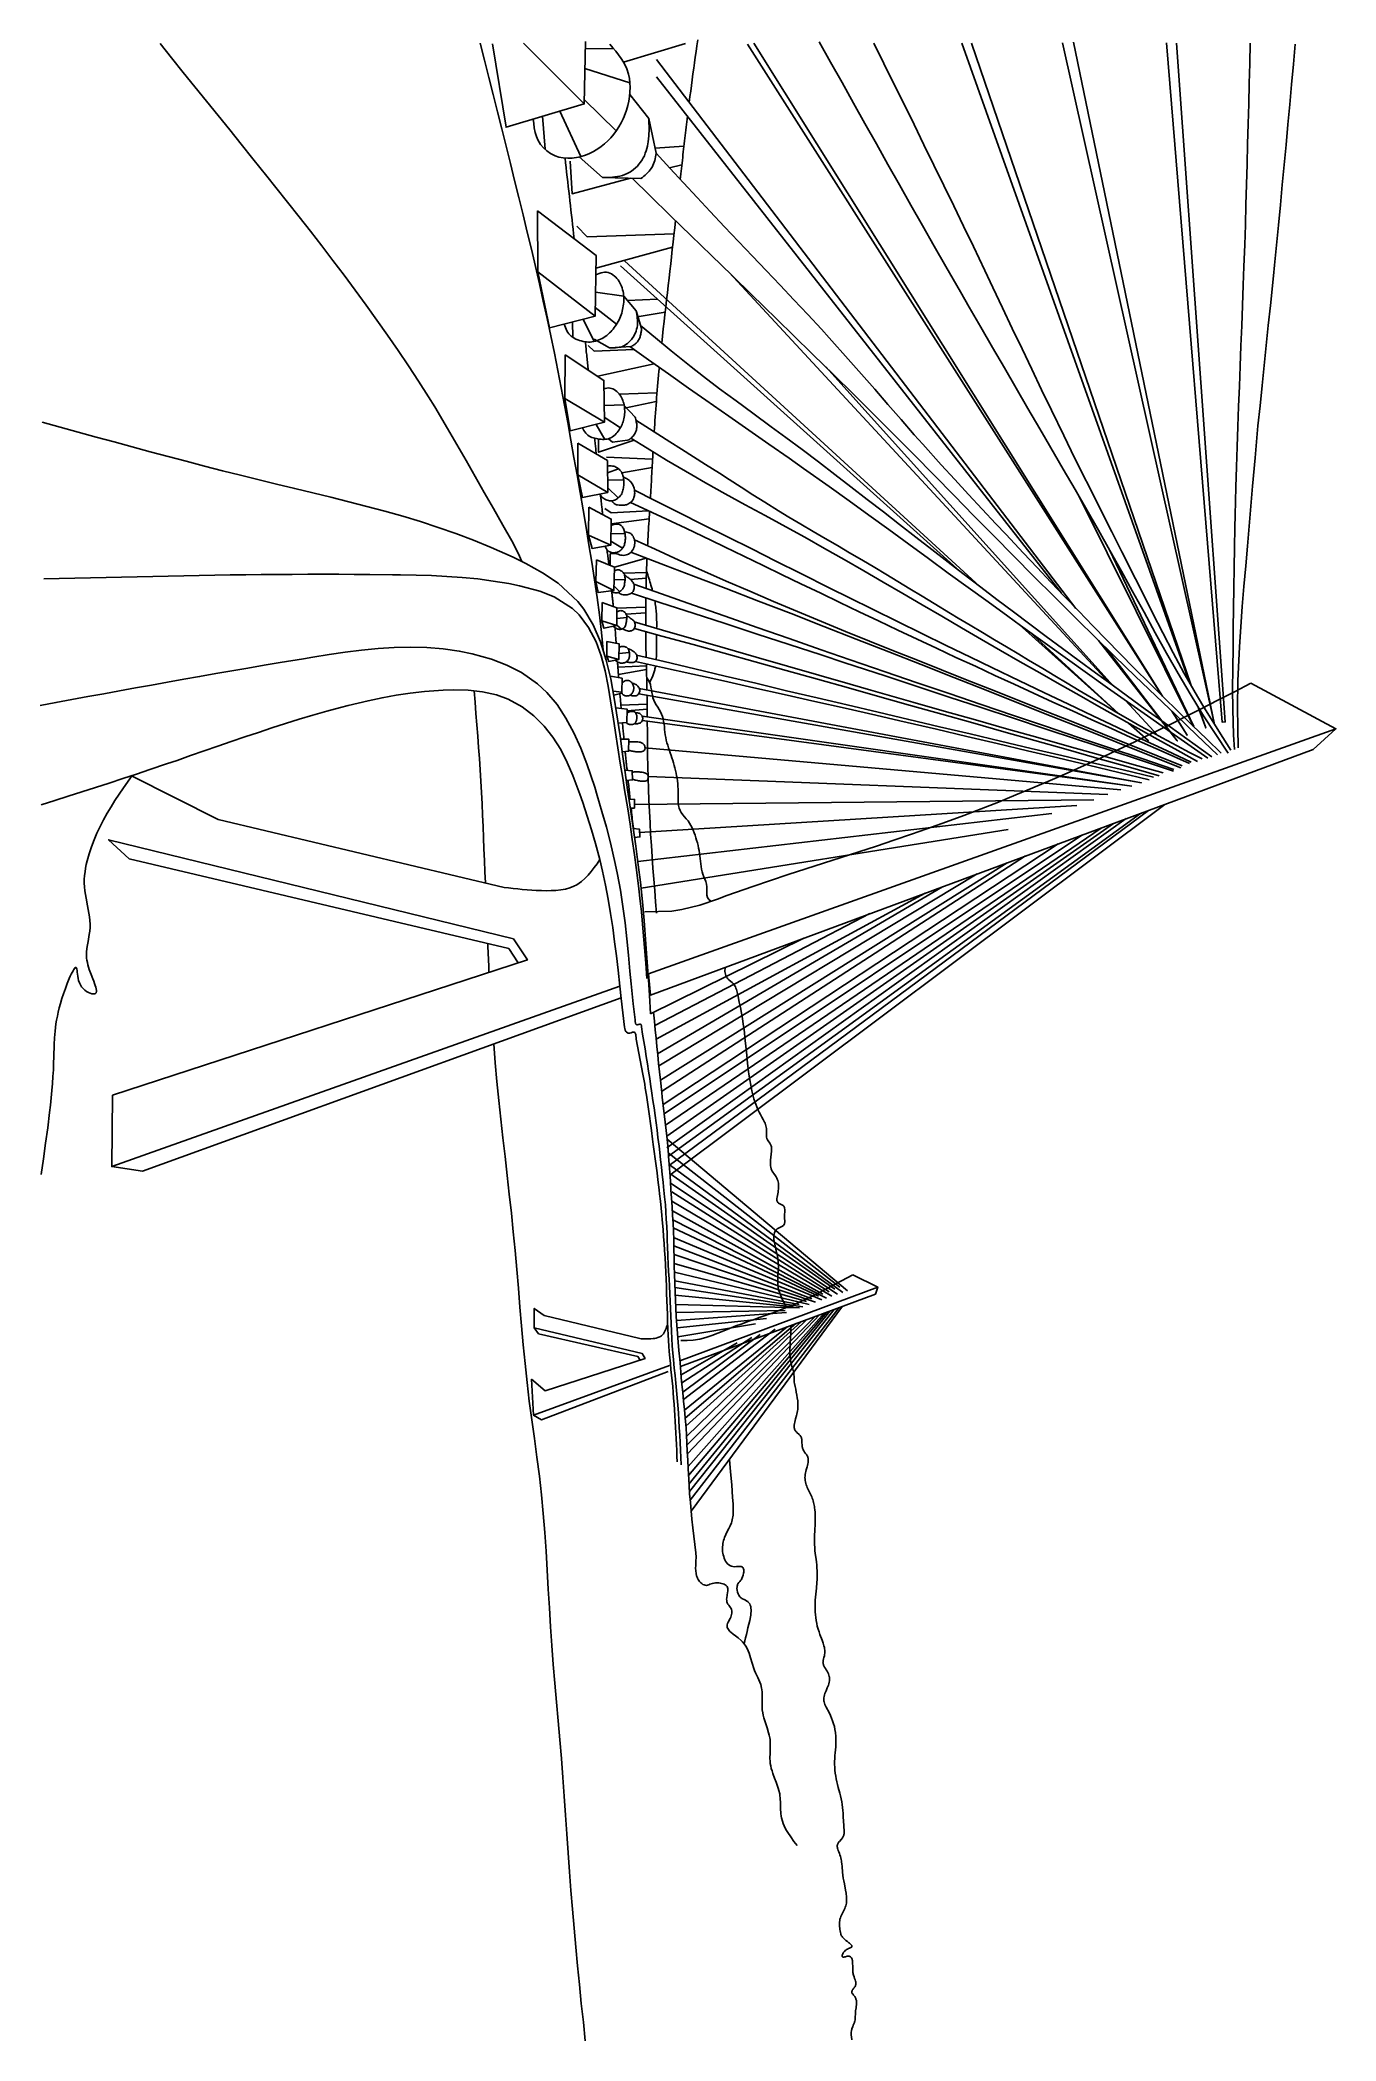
# Model space of a CAD drawing. Header units: millimetres. Extents: x 0 to 122, y 0 to 188.
import ezdxf

# ---------------------------------------------------------------- set-up
doc = ezdxf.new("R2010")
doc.units = ezdxf.units.MM

msp = doc.modelspace()

# ---------------------------------------------------------------- linework, layer by layer
for points in [[(61.76, 187.83), (61.68, 187.29), (61.61, 186.76), (61.53, 186.23), (61.46, 185.7), (61.39, 185.17), (61.31, 184.64), (61.24, 184.1), (61.17, 183.57), (61.1, 183.04), (61.03, 182.51), (60.96, 181.97)], [(11.27, 187.49), (12.36, 186.14), (13.45, 184.79), (14.54, 183.44), (15.63, 182.09), (16.72, 180.74), (17.81, 179.39), (18.9, 178.04), (19.99, 176.68), (21.29, 175.05), (22.16, 173.97), (23.24, 172.61), (24.32, 171.24), (25.39, 169.87), (26.45, 168.5), (27.51, 167.12), (28.56, 165.74), (29.6, 164.34), (30.63, 162.94), (31.64, 161.53), (32.64, 160.12), (33.63, 158.69), (34.59, 157.25), (35.54, 155.8), (36.47, 154.33), (37.06, 153.39), (38.27, 151.37), (39.14, 149.87), (40.01, 148.37), (40.86, 146.86), (41.72, 145.35), (42.58, 143.84), (43.47, 142.3), (44.31, 140.83), (44.91, 139.66), (45.25, 138.87)], [(41.32, 187.54), (41.73, 185.93), (42.14, 184.32), (42.55, 182.7), (42.96, 181.09), (43.36, 179.48), (43.77, 177.87), (44.17, 176.25), (44.57, 174.64), (44.97, 173.03), (45.36, 171.41), (45.75, 169.79), (46.14, 168.18), (46.52, 166.56), (46.89, 164.94), (47.26, 163.32), (47.62, 161.69), (47.97, 160.07), (48.3, 158.44), (48.63, 156.81), (48.95, 155.18), (49.26, 153.54), (49.56, 151.91), (49.85, 150.27), (50.14, 148.64), (50.43, 147), (50.71, 145.36), (50.99, 143.72), (51.27, 142.08), (51.54, 140.44), (51.82, 138.8), (52.07, 137.15), (52.31, 135.51), (52.53, 133.86), (52.71, 132.21), (52.87, 130.55)], [(42.5, 187.48), (43.76, 179.64), (51.11, 181.83), (45.41, 187.54)], [(53.51, 187.43), (53.79, 187.1), (54.06, 186.77), (54.32, 186.44), (54.56, 186.1), (54.78, 185.75), (54.97, 185.39), (55.09, 185.13), (55.25, 184.62), (55.34, 184.21), (55.39, 183.8), (55.41, 183.38), (55.4, 182.95), (55.36, 182.52), (55.29, 182.09), (55.19, 181.67), (55.07, 181.25), (54.84, 180.65), (54.75, 180.44), (54.56, 180.05), (54.35, 179.68), (54.12, 179.32), (53.87, 178.99), (53.6, 178.66), (53.31, 178.36), (53, 178.08), (52.68, 177.82), (52.48, 177.68), (51.98, 177.37), (51.6, 177.18), (51.22, 177.03), (50.82, 176.9), (50.55, 176.83), (49.98, 176.75), (49.56, 176.73), (49.14, 176.76), (48.73, 176.84), (48.37, 176.96), (47.95, 177.17), (47.6, 177.41), (47.28, 177.7), (47.01, 178.02), (46.74, 178.47), (46.61, 178.76), (46.5, 179.16), (46.41, 179.57), (46.36, 179.98), (46.31, 180.41)], [(51.11, 181.83), (51.22, 187.68)], [(51.21, 187.01), (53.85, 187.03)], [(54.79, 185.74), (60.62, 187.49)], [(57.89, 185.99), (97.28, 134.47)], [(105.31, 126.35), (66.42, 187.43)], [(67.04, 187.54), (105.41, 126.24)], [(73.16, 187.67), (74.23, 185.75), (75.31, 183.83), (76.38, 181.91), (77.46, 179.99), (78.54, 178.07), (79.62, 176.15), (80.7, 174.23), (81.78, 172.32), (82.87, 170.4), (83.96, 168.49), (85.05, 166.58), (86.42, 164.19), (87.24, 162.76), (88.34, 160.86), (89.45, 158.95), (90.56, 157.05), (91.66, 155.15), (92.77, 153.25), (93.88, 151.34), (94.45, 150.36), (96.09, 147.54), (97.19, 145.63), (98.29, 143.73), (99.38, 141.82), (100.47, 139.9), (101.54, 137.98), (102.57, 136.13), (103.67, 134.12), (104.73, 132.19), (105.79, 130.26), (106.88, 128.35), (107.99, 126.45), (109.26, 124.39), (110.34, 122.73), (111.56, 120.9)], [(78.31, 187.52), (79.25, 185.62), (80.19, 183.71), (81.13, 181.8), (82.07, 179.9), (83, 177.99), (83.93, 176.08), (84.87, 174.17), (85.8, 172.26), (86.72, 170.35), (87.65, 168.43), (88.72, 166.18), (89.48, 164.6), (90.39, 162.68), (91.3, 160.76), (92.22, 158.84), (93.13, 156.92), (94.05, 155), (94.97, 153.09), (96.13, 150.7), (96.84, 149.27), (97.78, 147.37), (98.73, 145.47), (99.69, 143.57), (100.64, 141.67), (101.6, 139.77), (102.87, 137.24), (103.51, 135.97), (104.46, 134.07), (105.43, 132.18), (106.41, 130.29), (107.42, 128.42), (108.47, 126.58), (109.18, 125.37), (110.68, 122.95), (111.83, 121.16)], [(107.94, 127.51), (86.55, 187.54)], [(87.48, 187.54), (108.09, 127.23)], [(97.04, 187.63), (110.29, 123.59), (96.02, 187.56)], [(105.79, 187.57), (111.01, 123.79), (111.29, 123.82), (106.72, 187.53)], [(113.64, 187.53), (113.6, 185.63), (113.55, 183.74), (113.5, 181.85), (113.45, 179.95), (113.4, 178.06), (113.35, 176.16), (113.3, 174.27), (113.24, 172.37), (113.19, 170.48), (113.12, 168.59), (113.05, 166.57), (112.99, 164.8), (112.92, 162.9), (112.85, 161.01), (112.77, 159.12), (112.7, 157.22), (112.62, 155.33), (112.55, 153.43), (112.48, 151.54), (112.41, 149.65), (112.35, 147.75), (112.29, 145.86), (112.22, 143.21), (112.2, 142.07), (112.16, 140.18), (112.13, 138.28), (112.1, 136.39), (112.07, 134.49), (112.05, 132.6), (112.03, 130.82), (112, 128.81), (111.99, 126.91), (112, 125.02), (112.08, 122.59), (112.15, 121.23)], [(117.86, 187.43), (117.69, 185.55), (117.52, 183.66), (117.35, 181.77), (117.18, 179.89), (117.01, 178), (116.83, 176.12), (116.65, 174.23), (116.47, 172.35), (116.29, 170.46), (116.11, 168.58), (115.92, 166.69), (115.82, 165.7), (115.53, 162.92), (115.33, 161.04), (115.14, 159.16), (114.94, 157.27), (114.75, 155.39), (114.56, 153.5), (114.37, 151.62), (114.19, 149.73), (114.09, 148.62), (113.85, 145.96), (113.69, 144.08), (113.54, 142.19), (113.38, 140.3), (113.22, 138.46), (113.05, 136.53), (112.89, 134.64), (112.75, 132.75), (112.62, 130.86), (112.53, 128.97), (112.49, 127.69), (112.46, 125.18), (112.48, 123.29), (112.51, 121.39)], [(51.17, 185.16), (55.39, 183.8)], [(95.92, 135.9), (57.89, 184.38)], [(51.11, 182.24), (54.09, 179.29)], [(55.38, 182.72), (57.17, 180.46), (57.85, 177.19)], [(47.2, 180.67), (47.42, 177.57)], [(48.81, 181.15), (50.78, 176.89)], [(57.17, 180.46), (57.18, 180.23), (57.18, 179.99), (57.19, 179.75), (57.19, 179.52), (57.19, 179.28), (57.18, 179.05), (57.17, 178.81), (57.15, 178.58), (57.11, 178.24), (57.09, 178.11), (57.04, 177.87), (56.99, 177.64), (56.92, 177.42), (56.84, 177.19), (56.75, 176.97), (56.64, 176.76), (56.54, 176.59), (56.39, 176.36), (56.24, 176.17), (56.09, 175.99), (55.92, 175.82), (55.74, 175.67), (55.54, 175.53), (55.37, 175.42), (55.13, 175.29), (54.91, 175.2), (54.69, 175.12), (54.46, 175.06), (54.23, 175.01), (53.99, 174.97), (53.75, 174.94), (53.61, 174.93), (53.28, 174.93), (53.05, 174.93), (52.81, 174.93)], [(60.8, 180.67), (60.76, 180.41), (60.73, 180.16), (60.7, 179.9), (60.67, 179.64), (60.64, 179.38), (60.61, 179.12), (60.58, 178.87), (60.55, 178.61), (60.52, 178.35), (60.49, 178.09), (60.46, 177.83), (60.43, 177.57), (60.4, 177.32), (60.37, 177.06), (60.35, 176.8), (60.32, 176.54), (60.29, 176.28), (60.26, 176.03), (60.23, 175.77), (60.2, 175.51), (60.17, 175.25), (60.14, 174.99), (60.12, 174.73)], [(49.3, 176.75), (49.35, 176.3), (49.4, 175.86), (49.45, 175.41), (49.51, 174.96), (49.56, 174.52), (49.61, 174.07), (49.66, 173.63), (49.71, 173.18), (49.76, 172.74), (49.81, 172.29), (49.86, 171.84), (49.91, 171.4), (49.96, 170.95), (50.01, 170.51), (50.06, 170.06), (50.11, 169.62), (50.16, 169.17)], [(56.43, 174.82), (52.81, 174.93), (50.62, 176.85)], [(57.85, 177.19), (57.82, 177.02), (57.79, 176.85), (57.76, 176.68), (57.72, 176.52), (57.67, 176.35), (57.62, 176.2), (57.55, 176.05), (57.51, 175.96), (57.39, 175.77), (57.29, 175.64), (57.19, 175.51), (57.07, 175.39), (56.95, 175.27), (56.82, 175.15), (56.69, 175.04), (56.56, 174.93), (56.43, 174.82)], [(57.75, 177.69), (60.46, 177.86)], [(57.85, 177.19), (59.13, 175.8), (60.41, 174.41), (61.7, 173.03), (62.92, 171.73), (64.29, 170.28), (65.59, 168.92), (66.89, 167.55), (68.2, 166.19), (69.5, 164.82), (70.8, 163.45), (72.09, 162.07), (73.37, 160.69), (74.1, 159.88), (75.89, 157.88), (77.13, 156.46), (78.38, 155.04), (79.61, 153.61), (80.85, 152.19), (82.1, 150.77), (82.9, 149.88), (84.62, 147.96), (85.89, 146.57), (87.18, 145.18), (88.46, 143.8), (89.75, 142.42), (90.68, 141.43), (92.34, 139.67), (93.63, 138.3), (94.93, 136.93), (96.23, 135.56), (97.54, 134.2), (98.85, 132.84), (100.17, 131.49), (101.37, 130.27), (102.82, 128.81), (104.16, 127.48), (105.5, 126.15), (106.85, 124.83), (108.2, 123.51), (109.56, 122.2), (110.91, 120.88)], [(55.46, 174.85), (49.96, 173.4), (49.79, 176.47)], [(55.59, 174.85), (57.29, 173.19), (59.21, 171.33), (61.12, 169.47), (63.04, 167.61), (64.95, 165.75), (66.87, 163.89), (67.88, 162.9), (70.7, 160.16), (72.61, 158.29), (74.51, 156.43), (76.42, 154.55), (78.39, 152.59), (80.2, 150.78), (82.08, 148.88), (83.96, 146.98), (85.83, 145.08), (87.7, 143.17), (89.58, 141.27), (91.45, 139.37), (93.33, 137.47), (95.22, 135.58), (97.48, 133.34), (99.02, 131.83), (100.93, 129.96), (102.85, 128.11), (104.78, 126.26), (106.71, 124.41), (108.64, 122.57), (110.58, 120.73)], [(60.27, 176.12), (59.12, 175.82)], [(46.71, 171.79), (46.75, 166.06), (52.12, 161.89), (52.21, 167.61), (46.71, 171.79)], [(50.41, 170.36), (51.37, 169.36), (59.54, 169.62)], [(59.68, 170.87), (59.61, 170.19), (59.53, 169.52), (59.45, 168.84), (59.37, 168.16), (59.3, 167.49), (59.22, 166.81), (59.14, 166.13), (59.07, 165.46), (58.99, 164.78), (58.91, 164.1), (58.84, 163.43), (58.76, 162.75), (58.68, 162.07), (58.61, 161.4), (58.53, 160.72), (58.46, 160.04), (58.39, 159.37)], [(59.4, 168.38), (52.19, 166.41)], [(46.75, 166.06), (47.85, 160.81), (52.12, 161.89)], [(52.18, 165.8), (52.35, 165.86), (52.52, 165.91), (52.68, 165.96), (52.85, 166), (53.01, 166.02), (53.18, 166.02), (53.34, 165.99), (53.5, 165.94), (53.65, 165.87), (53.8, 165.78), (53.93, 165.67), (54.06, 165.56), (54.18, 165.44), (54.28, 165.3), (54.38, 165.16), (54.46, 165.02), (54.54, 164.86), (54.61, 164.71), (54.66, 164.55), (54.71, 164.39), (54.75, 164.22), (54.78, 164.06), (54.8, 163.89), (54.82, 163.72), (54.82, 163.55), (54.82, 163.38), (54.81, 163.21), (54.8, 163.03), (54.77, 162.86), (54.74, 162.69), (54.71, 162.53), (54.67, 162.36), (54.62, 162.19), (54.56, 162.03), (54.5, 161.87), (54.44, 161.71), (54.37, 161.56), (54.29, 161.4), (54.21, 161.26), (54.12, 161.11), (54.02, 160.97), (53.92, 160.83), (53.82, 160.7), (53.7, 160.57), (53.59, 160.44), (53.47, 160.33), (53.34, 160.21), (53.21, 160.1), (53.07, 160), (52.93, 159.9), (52.78, 159.82), (52.63, 159.74), (52.47, 159.67), (52.32, 159.61), (52.16, 159.56), (51.99, 159.52), (51.83, 159.5), (51.66, 159.48), (51.49, 159.48), (51.33, 159.49), (51.16, 159.51), (50.99, 159.54), (50.82, 159.58), (50.65, 159.63), (50.49, 159.69), (50.33, 159.75), (50.17, 159.83), (50.03, 159.92), (49.89, 160.02), (49.77, 160.13), (49.66, 160.25), (49.56, 160.38), (49.48, 160.52), (49.4, 160.67), (49.34, 160.83), (49.28, 160.99), (49.22, 161.16)], [(86.39, 137.95), (54.52, 166.63)], [(54.87, 167.09), (88.24, 136.54)], [(100.38, 127.5), (64.7, 165.99)], [(52.16, 164.17), (54.81, 163.77)], [(54.81, 163.77), (55.97, 162.42), (56.48, 160.74)], [(55.17, 163.36), (57.99, 163.5)], [(51.01, 161.61), (52.05, 159.53)], [(52.13, 162.71), (54.14, 161.15)], [(55.97, 162.42), (56, 162.25), (56.03, 162.07), (56.06, 161.89), (56.08, 161.72), (56.09, 161.54), (56.1, 161.37), (56.1, 161.19), (56.09, 161.03), (56.06, 160.85), (56.02, 160.68), (55.97, 160.51), (55.91, 160.34), (55.83, 160.18), (55.75, 160.02), (55.6, 159.8), (55.54, 159.72), (55.43, 159.58), (55.3, 159.46), (55.17, 159.34), (55.02, 159.23), (54.87, 159.14), (54.69, 159.06), (54.55, 159.01), (54.38, 158.98), (54.21, 158.95), (54.03, 158.94), (53.86, 158.94), (53.67, 158.94), (53.49, 158.94)], [(58.71, 162.27), (56.06, 161.84)], [(50, 161.35), (50.02, 159.92)], [(55.54, 159.06), (53.49, 158.94), (52.05, 159.76)], [(56.48, 160.74), (56.48, 160.65), (56.47, 160.56), (56.46, 160.48), (56.45, 160.39), (56.43, 160.3), (56.42, 160.22), (56.4, 160.13), (56.37, 160.03), (56.35, 159.96), (56.32, 159.88), (56.28, 159.8), (56.24, 159.72), (56.19, 159.64), (56.14, 159.57), (56.09, 159.5), (56.03, 159.43), (55.97, 159.37), (55.9, 159.31), (55.84, 159.26), (55.76, 159.2), (55.69, 159.15), (55.62, 159.11), (55.54, 159.06)], [(56.4, 161.02), (57.79, 159.86), (59.27, 158.64), (61.14, 157.14), (62.29, 156.25), (63.82, 155.09), (65.37, 153.95), (66.92, 152.81), (68.67, 151.53), (70.02, 150.53), (71.56, 149.38), (73.09, 148.22), (74.62, 147.05), (76.15, 145.88), (77.67, 144.7), (79.19, 143.53), (80.71, 142.35), (82.23, 141.17), (83.75, 139.99), (85.27, 138.81), (86.65, 137.75), (88.33, 136.47), (89.86, 135.31), (91.4, 134.15), (92.94, 133), (94.48, 131.85), (96.02, 130.7), (97.57, 129.56), (99.12, 128.42), (100.68, 127.29), (101.52, 126.68), (103.79, 125.03), (105.35, 123.91), (106.92, 122.78), (108.48, 121.66), (110.04, 120.54)], [(49.31, 158.27), (49.28, 154.17), (53, 151.94), (52.95, 155.88), (49.31, 158.27)], [(51.21, 159.51), (51.23, 159.35), (51.24, 159.19), (51.26, 159.04), (51.27, 158.88), (51.29, 158.72), (51.3, 158.57), (51.32, 158.41), (51.34, 158.26), (51.35, 158.1), (51.37, 157.94), (51.38, 157.79), (51.4, 157.63), (51.41, 157.47), (51.43, 157.32), (51.44, 157.16), (51.46, 157), (51.48, 156.85)], [(51.46, 159.14), (52.03, 158.62), (55.76, 158.79)], [(55.39, 159.05), (57.13, 157.82), (59.01, 156.49), (60.9, 155.16), (62.51, 154.03), (64.67, 152.52), (66.56, 151.2), (68.45, 149.89), (70.34, 148.57), (71.69, 147.62), (74.1, 145.91), (75.98, 144.57), (77.84, 143.22), (79.71, 141.87), (81.57, 140.51), (83.43, 139.15), (85.29, 137.79), (87.15, 136.44), (89.02, 135.08), (90.88, 133.73), (92.08, 132.86), (94.62, 131.04), (96.49, 129.7), (98.37, 128.36), (100.25, 127.03), (102.13, 125.7), (104.01, 124.38), (105.9, 123.05), (107.78, 121.73), (109.67, 120.4)], [(57.68, 157.43), (52.37, 156.26)], [(58.16, 157.09), (58.12, 156.74), (58.09, 156.38), (58.06, 156.03), (58.03, 155.67), (57.99, 155.32), (57.96, 154.96), (57.93, 154.61), (57.9, 154.25), (57.88, 153.9), (57.85, 153.54), (57.82, 153.18), (57.79, 152.83), (57.77, 152.47), (57.74, 152.12), (57.72, 151.76), (57.7, 151.41), (57.67, 151.05)], [(73.78, 157.15), (100.77, 127.22)], [(49.28, 154.17), (49.77, 151.13), (53, 151.94)], [(52.96, 155.1), (53.1, 155.13), (53.24, 155.16), (53.38, 155.17), (53.52, 155.16), (53.66, 155.13), (53.79, 155.08), (53.92, 155.01), (54.04, 154.93), (54.16, 154.84), (54.27, 154.73), (54.37, 154.62), (54.46, 154.51), (54.54, 154.39), (54.61, 154.26), (54.67, 154.13), (54.73, 154), (54.77, 153.86), (54.81, 153.73), (54.85, 153.58), (54.87, 153.44), (54.89, 153.3), (54.9, 153.15), (54.91, 153.01), (54.91, 152.86), (54.9, 152.71), (54.88, 152.57), (54.86, 152.42), (54.83, 152.28), (54.8, 152.14), (54.76, 152), (54.71, 151.87), (54.66, 151.73), (54.6, 151.6), (54.53, 151.48), (54.46, 151.35), (54.38, 151.23), (54.29, 151.11), (54.2, 151), (54.1, 150.88), (54, 150.78), (53.89, 150.68), (53.77, 150.59), (53.65, 150.52), (53.52, 150.45), (53.39, 150.4), (53.25, 150.37), (53.11, 150.35), (52.97, 150.34), (52.82, 150.34), (52.68, 150.35), (52.53, 150.37), (52.38, 150.38), (52.24, 150.41), (52.1, 150.44), (51.96, 150.47), (51.82, 150.52), (51.69, 150.57), (51.56, 150.64), (51.45, 150.73), (51.34, 150.82), (51.24, 150.93), (51.15, 151.04), (51.08, 151.17), (51.01, 151.29), (50.95, 151.43)], [(54.39, 154.59), (57.94, 154.71)], [(52.98, 153.52), (54.85, 153.57)], [(52.99, 152.41), (54.5, 151.42)], [(54.86, 153.52), (55.88, 152.43)], [(57.87, 153.88), (54.89, 153.26)], [(55.88, 152.43), (55.91, 152.32), (55.94, 152.21), (55.97, 152.11), (55.99, 152), (56.01, 151.89), (56.03, 151.79), (56.04, 151.68), (56.04, 151.53), (56.04, 151.46), (56.02, 151.35), (56, 151.24), (55.97, 151.13), (55.93, 151.02), (55.89, 150.92), (55.83, 150.82), (55.77, 150.73), (55.7, 150.64), (55.63, 150.57), (55.55, 150.5), (55.46, 150.43), (55.37, 150.37), (55.28, 150.31), (55.18, 150.25)], [(0.2, 151.96), (1.89, 151.49), (3.58, 151.03), (5.28, 150.56), (6.97, 150.1), (8.66, 149.64), (10.35, 149.18), (12.05, 148.73), (13.74, 148.28), (15.44, 147.83), (17.13, 147.4), (18.83, 146.97), (21.34, 146.34), (22.22, 146.13), (23.92, 145.72), (25.61, 145.32), (27.31, 144.91), (29, 144.49), (30.69, 144.05), (32.38, 143.6), (34.06, 143.12), (35.73, 142.62), (37.4, 142.08), (39.06, 141.5), (40.72, 140.87), (42.37, 140.2), (44.44, 139.27), (45.62, 138.68), (47.2, 137.81), (48.66, 136.83), (50.51, 135.11), (51.07, 134.39), (51.94, 132.92), (52.63, 131.32), (53.17, 129.62), (53.59, 127.85), (53.92, 126.06), (54.14, 124.68), (54.47, 122.52), (54.71, 120.78), (54.95, 119.06), (55.18, 117.43), (55.45, 115.62), (55.7, 113.88), (55.95, 112.15), (56.18, 110.4), (56.38, 108.77), (56.57, 106.92), (56.73, 105.17), (56.87, 103.42), (56.99, 101.68), (57.13, 99.61), (57.23, 98.18), (57.34, 96.43)], [(52.09, 150.44), (52.1, 150.3), (52.11, 150.17), (52.13, 150.04), (52.14, 149.9), (52.15, 149.77), (52.17, 149.64), (52.18, 149.5), (52.19, 149.37), (52.2, 149.24), (52.22, 149.11), (52.23, 148.97)], [(52.23, 151.74), (53.05, 150.34)], [(52.43, 150.38), (52.45, 149.13), (55.78, 150.27)], [(55.18, 150.25), (53.76, 150.09), (53.37, 150.4)], [(55.49, 150.45), (57.02, 149.51), (58.84, 148.4), (61.2, 147), (62.5, 146.26), (64.35, 145.22), (66.22, 144.2), (68.08, 143.19), (70.72, 141.75), (71.81, 141.15), (73.66, 140.11), (75.5, 139.06), (77.35, 138), (79.18, 136.94), (81.02, 135.87), (82.85, 134.8), (84.68, 133.73), (86.52, 132.66), (88.42, 131.55), (90.19, 130.53), (92.03, 129.47), (93.88, 128.42), (95.72, 127.37), (97.57, 126.32), (99.42, 125.28), (101.27, 124.24), (103.13, 123.21), (104.98, 122.17), (106.83, 121.14), (108.69, 120.1)], [(55.96, 152.14), (56.9, 151.54), (58.02, 150.83), (59.14, 150.12), (60.25, 149.41), (61.37, 148.7), (62.48, 147.99), (63.79, 147.16), (64.71, 146.57), (65.83, 145.85), (66.94, 145.14), (68.06, 144.44), (69.36, 143.64), (70.31, 143.05), (71.45, 142.37), (72.59, 141.7), (73.73, 141.03), (74.87, 140.37), (76.01, 139.7), (77.16, 139.03), (78.39, 138.3), (79.43, 137.68), (80.56, 137), (81.69, 136.31), (82.82, 135.62), (83.95, 134.94), (85.49, 134.01), (86.22, 133.57), (87.35, 132.89), (88.49, 132.21), (89.62, 131.53), (90.76, 130.86), (91.9, 130.18), (92.83, 129.62), (94.17, 128.82), (95.3, 128.14), (96.44, 127.46), (97.57, 126.78), (98.71, 126.11), (99.85, 125.44), (100.99, 124.77), (102.14, 124.11), (103.29, 123.46), (104.45, 122.82), (105.37, 122.32), (106.78, 121.57), (107.95, 120.96), (109.13, 120.35)], [(50.49, 149.99), (50.49, 147), (53.31, 145.36), (53.3, 148.35), (50.49, 149.99)], [(53.2, 148.67), (57.52, 148.49)], [(57.56, 149.18), (57.55, 148.92), (57.53, 148.67), (57.52, 148.41), (57.51, 148.15), (57.49, 147.9), (57.48, 147.64), (57.46, 147.38), (57.45, 147.13), (57.43, 146.87), (57.42, 146.61), (57.41, 146.36), (57.39, 146.1), (57.38, 145.84), (57.36, 145.59), (57.35, 145.33), (57.33, 145.07), (57.32, 144.82)], [(50.49, 147), (50.94, 144.87), (53.31, 145.36)], [(53.3, 147.84), (53.41, 147.85), (53.53, 147.85), (53.64, 147.85), (53.75, 147.83), (53.87, 147.81), (53.98, 147.78), (54.08, 147.73), (54.19, 147.68), (54.28, 147.61), (54.37, 147.54), (54.46, 147.46), (54.53, 147.37), (54.59, 147.28), (54.64, 147.18), (54.69, 147.07), (54.72, 146.96), (54.75, 146.85), (54.78, 146.74), (54.79, 146.62), (54.81, 146.5), (54.81, 146.38), (54.81, 146.26), (54.81, 146.14), (54.81, 146.02), (54.8, 145.9), (54.78, 145.78), (54.77, 145.67), (54.74, 145.56), (54.71, 145.45), (54.67, 145.34), (54.62, 145.24), (54.56, 145.14), (54.49, 145.05), (54.42, 144.96), (54.33, 144.88), (54.24, 144.8), (54.14, 144.74), (54.04, 144.68), (53.93, 144.63), (53.82, 144.6), (53.71, 144.58), (53.6, 144.58), (53.48, 144.58), (53.37, 144.6), (53.26, 144.63), (53.15, 144.67), (53.04, 144.72), (52.94, 144.78), (52.85, 144.85), (52.77, 144.93), (52.7, 145.02), (52.63, 145.11), (52.58, 145.21)], [(53.3, 147.21), (54.33, 147.57)], [(53.3, 146.55), (54.8, 146.52)], [(54.77, 146.8), (54.77, 146.79), (54.87, 146.75), (54.97, 146.7), (55.07, 146.66), (55.16, 146.6), (55.25, 146.55), (55.34, 146.48), (55.4, 146.43), (55.49, 146.34), (55.55, 146.25), (55.61, 146.16), (55.66, 146.07), (55.71, 145.97), (55.75, 145.86), (55.78, 145.76), (55.81, 145.61), (55.82, 145.53), (55.83, 145.42), (55.84, 145.3), (55.83, 145.19), (55.82, 145.08), (55.8, 144.97), (55.77, 144.87), (55.73, 144.77), (55.68, 144.67), (55.6, 144.55), (55.55, 144.5), (55.47, 144.43), (55.38, 144.37), (55.29, 144.31), (55.19, 144.26), (55.06, 144.21), (54.98, 144.19), (54.88, 144.17), (54.77, 144.15), (54.67, 144.15), (54.56, 144.15), (54.45, 144.15), (54.37, 144.16), (54.23, 144.18), (54.12, 144.21), (54.02, 144.25), (53.9, 144.32), (53.85, 144.37), (53.78, 144.45), (53.73, 144.55), (53.7, 144.58)], [(57.48, 147.7), (54.62, 147.21)], [(52.63, 145.12), (52.64, 145.01), (52.66, 144.9), (52.67, 144.79), (52.68, 144.69), (52.69, 144.58), (52.7, 144.47), (52.72, 144.36), (52.73, 144.26), (52.74, 144.15), (52.75, 144.04), (52.76, 143.93), (52.78, 143.83), (52.79, 143.72), (52.8, 143.61), (52.81, 143.5), (52.83, 143.4), (52.84, 143.29)], [(53.31, 145.78), (54.29, 144.84)], [(55.82, 145.57), (57.72, 144.61), (60, 143.47), (62.28, 142.33), (64.55, 141.19), (66.83, 140.05), (69.11, 138.91), (71.39, 137.77), (74.24, 136.35), (75.95, 135.5), (78.23, 134.37), (80.52, 133.24), (82.8, 132.12), (85.09, 131), (87.38, 129.89), (89.37, 128.92), (91.97, 127.67), (94.27, 126.57), (96.57, 125.47), (98.87, 124.38), (101.17, 123.29), (103.47, 122.2), (105.78, 121.12), (108.08, 120.03)], [(108.31, 123.4), (97.5, 145.1)], [(51.53, 143.99), (51.5, 141.35), (53.6, 140.4), (53.64, 142.86), (51.53, 143.99)], [(53.05, 143.85), (53.62, 143.45), (57.13, 143.64)], [(57.2, 142.89), (53.63, 142.42)], [(55.46, 144.42), (57.02, 143.69), (58.84, 142.84), (60.65, 141.99), (63.04, 140.85), (64.27, 140.26), (66.08, 139.39), (67.89, 138.51), (69.69, 137.63), (71.43, 136.79), (73.31, 135.89), (75.12, 135.02), (76.93, 134.16), (78.74, 133.3), (80.56, 132.44), (82.37, 131.58), (84.19, 130.73), (86.01, 129.88), (87.83, 129.04), (89.65, 128.19), (91.47, 127.35), (93.3, 126.52), (95.12, 125.68), (96.95, 124.85), (98.78, 124.02), (100.61, 123.2), (102.44, 122.37), (104.27, 121.55), (105.29, 121.09), (107.93, 119.91)], [(57.24, 143.59), (57.22, 143.3), (57.2, 143), (57.19, 142.71), (57.17, 142.41), (57.15, 142.12), (57.13, 141.82), (57.11, 141.53), (57.1, 141.23), (57.08, 140.93), (57.07, 140.64), (57.05, 140.34)], [(51.5, 141.35), (51.84, 140.11), (53.6, 140.4)], [(53.63, 142.26), (53.71, 142.3), (53.79, 142.33), (53.88, 142.36), (53.97, 142.38), (54.06, 142.39), (54.15, 142.39), (54.24, 142.38), (54.33, 142.37), (54.42, 142.34), (54.5, 142.3), (54.57, 142.25), (54.63, 142.19), (54.69, 142.12), (54.73, 142.04), (54.78, 141.96), (54.81, 141.87), (54.85, 141.79), (54.87, 141.7), (54.9, 141.61), (54.92, 141.52), (54.94, 141.43), (54.95, 141.34), (54.96, 141.25), (54.97, 141.16), (54.97, 141.08), (54.97, 140.99), (54.96, 140.9), (54.95, 140.81), (54.94, 140.72), (54.92, 140.63), (54.9, 140.54), (54.87, 140.45), (54.84, 140.36), (54.8, 140.28), (54.76, 140.2), (54.71, 140.12), (54.66, 140.05), (54.6, 139.99), (54.53, 139.93), (54.46, 139.87), (54.38, 139.83), (54.3, 139.79), (54.22, 139.76), (54.13, 139.73), (54.04, 139.71), (53.95, 139.7), (53.85, 139.7), (53.76, 139.7), (53.67, 139.72), (53.58, 139.74), (53.5, 139.77), (53.42, 139.81), (53.35, 139.87), (53.29, 139.93), (53.23, 140), (53.18, 140.07), (53.13, 140.15), (53.09, 140.23), (53.05, 140.31)], [(53.62, 141.46), (54.92, 141.49)], [(54.88, 141.67), (54.95, 141.66), (55.08, 141.64), (55.21, 141.61), (55.32, 141.57), (55.47, 141.49), (55.53, 141.44), (55.61, 141.35), (55.69, 141.24), (55.74, 141.13), (55.79, 141), (55.82, 140.87), (55.84, 140.73), (55.84, 140.61), (55.83, 140.45), (55.81, 140.32), (55.77, 140.19), (55.72, 140.06), (55.65, 139.95), (55.58, 139.84), (55.49, 139.74), (55.4, 139.65), (55.27, 139.57), (55.17, 139.53), (55.05, 139.49), (54.92, 139.46), (54.79, 139.45), (54.66, 139.46), (54.53, 139.47), (54.41, 139.5), (54.28, 139.55), (54.17, 139.6), (54.06, 139.67), (53.99, 139.71)], [(55.81, 140.91), (57.77, 140.02), (59.98, 139.01), (62.11, 138.06), (64.42, 137.04), (66.65, 136.08), (68.89, 135.12), (71.13, 134.18), (73.38, 133.25), (75.63, 132.32), (77.88, 131.41), (80.13, 130.5), (82.39, 129.6), (84.65, 128.7), (86.91, 127.8), (89.17, 126.91), (91.43, 126.01), (93.7, 125.12), (96.74, 123.91), (98.22, 123.32), (100.47, 122.42), (102.73, 121.51), (104.99, 120.6), (107.24, 119.7)], [(52.24, 139.02), (52.2, 137.01), (53.88, 136.15), (53.95, 138.34), (52.24, 139.02)], [(53.24, 139.98), (53.26, 139.85), (53.27, 139.72), (53.29, 139.59), (53.31, 139.46), (53.32, 139.33), (53.34, 139.2), (53.35, 139.08), (53.37, 138.95), (53.38, 138.82), (53.4, 138.69), (53.41, 138.56)], [(54.12, 139.63), (53.55, 139.6)], [(53.55, 139.6), (53.55, 138.5)], [(53.61, 140.78), (54.71, 140.12)], [(53.95, 138.34), (56.93, 139.19)], [(55.56, 139.71), (55.45, 139.7)], [(55.49, 139.74), (58.75, 138.5), (61.36, 137.51), (64.42, 136.34), (67.48, 135.16), (70.54, 133.98), (73.59, 132.79), (76.65, 131.6), (79.7, 130.4), (82.75, 129.2), (85.8, 128), (88.85, 126.79), (91.89, 125.58), (94.94, 124.37), (97.98, 123.16), (101.03, 121.94), (104.07, 120.73), (107.12, 119.51)], [(56.99, 139.17), (56.99, 139), (56.98, 138.84), (56.97, 138.67), (56.97, 138.51), (56.96, 138.34), (56.95, 138.17), (56.95, 138.01), (56.94, 137.84), (56.94, 137.68), (56.93, 137.51), (56.93, 137.34), (56.92, 137.18), (56.92, 137.01), (56.92, 136.84), (56.91, 136.68), (56.91, 136.51), (56.91, 136.35)], [(100.39, 140.03), (108.34, 123.38)], [(0.35, 137.24), (1.81, 137.28), (3.28, 137.32), (4.74, 137.35), (6.2, 137.38), (7.66, 137.42), (9.12, 137.45), (10.58, 137.48), (12.04, 137.51), (13.5, 137.54), (14.95, 137.57), (16.41, 137.59), (17.87, 137.61), (19.33, 137.63), (20.78, 137.65), (22.24, 137.66), (23.69, 137.67), (25.15, 137.68), (26.6, 137.68), (28.06, 137.68), (29.51, 137.67), (30.96, 137.66), (33.11, 137.64), (33.86, 137.63), (35.31, 137.6), (36.76, 137.55), (38.2, 137.48), (39.65, 137.38), (41.11, 137.24), (42.56, 137.04), (44.02, 136.8), (45.04, 136.59), (46.92, 136.09), (48.29, 135.55), (50, 134.47), (50.62, 133.87), (51.5, 132.69), (52.21, 131.34), (52.7, 130.01), (53.08, 128.61), (53.36, 127.17), (53.7, 125.01), (53.81, 124.28), (54.03, 122.84), (54.26, 121.4), (54.49, 119.96), (54.73, 118.53), (54.9, 117.44), (55.19, 115.65), (55.41, 114.21), (55.62, 112.77), (55.83, 111.33), (55.98, 110.15), (56.2, 108.44), (56.36, 106.99), (56.47, 105.98), (56.65, 104.09), (56.77, 102.64), (56.88, 101.18), (56.99, 99.73)], [(53.94, 137.99), (54.02, 138.02), (54.11, 138.05), (54.2, 138.08), (54.29, 138.08), (54.38, 138.08), (54.46, 138.05), (54.55, 138.01), (54.63, 137.96), (54.71, 137.9), (54.77, 137.83), (54.83, 137.76), (54.87, 137.68), (54.9, 137.59), (54.92, 137.5), (54.93, 137.41), (54.94, 137.32), (54.94, 137.22), (54.94, 137.13), (54.93, 137.03), (54.92, 136.93), (54.9, 136.84), (54.89, 136.75), (54.87, 136.65), (54.84, 136.56), (54.81, 136.48), (54.77, 136.4), (54.72, 136.32), (54.67, 136.24), (54.6, 136.18), (54.53, 136.11), (54.45, 136.06), (54.37, 136.01), (54.28, 135.98), (54.19, 135.95), (54.1, 135.94), (54, 135.94), (53.92, 135.96), (53.83, 135.98), (53.75, 136.02), (53.66, 136.06), (53.58, 136.11)], [(53.91, 137.17), (54.94, 137.18)], [(54.89, 137.62), (54.93, 137.59), (55, 137.53), (55.08, 137.48), (55.15, 137.42), (55.22, 137.37), (55.3, 137.31), (55.38, 137.24), (55.44, 137.18), (55.51, 137.12), (55.57, 137.05), (55.63, 136.98), (55.69, 136.9), (55.73, 136.82), (55.76, 136.77), (55.79, 136.64), (55.8, 136.54), (55.8, 136.44), (55.79, 136.34), (55.77, 136.24), (55.74, 136.15), (55.69, 136.06), (55.61, 135.97), (55.57, 135.93), (55.49, 135.88), (55.41, 135.84), (55.32, 135.81), (55.22, 135.78), (55.13, 135.76), (55.03, 135.75), (54.93, 135.74), (54.84, 135.74), (54.75, 135.75), (54.62, 135.78), (54.58, 135.8), (54.49, 135.84), (54.42, 135.89), (54.34, 135.95), (54.3, 135.99)], [(54.8, 137.79), (56.94, 137.85)], [(56.93, 137.31), (55.42, 137.2)], [(57.51, 136.13), (57.47, 136.3), (57.42, 136.47), (57.37, 136.64), (57.32, 136.8), (57.27, 136.97), (57.22, 137.14), (57.17, 137.31), (57.11, 137.47), (57.06, 137.64), (57, 137.81), (56.95, 137.97)], [(52.2, 137.01), (52.41, 135.98), (53.88, 136.15)], [(53.69, 136.05), (53.7, 135.97), (53.71, 135.88), (53.72, 135.8), (53.73, 135.72), (53.74, 135.64), (53.74, 135.56), (53.75, 135.48), (53.76, 135.4), (53.77, 135.32), (53.78, 135.23), (53.78, 135.15), (53.79, 135.07), (53.8, 134.99), (53.81, 134.91), (53.81, 134.83), (53.82, 134.75), (53.83, 134.66)], [(53.9, 136.57), (54.43, 136.05)], [(55.55, 135.91), (58.31, 135.01), (61.32, 134.03), (64.33, 133.05), (67.34, 132.07), (70.34, 131.08), (73.35, 130.1), (75.56, 129.37), (79.37, 128.13), (82.38, 127.14), (85.38, 126.15), (88.39, 125.16), (91.4, 124.17), (94.4, 123.18), (97.41, 122.18), (100.41, 121.19), (103.42, 120.2), (106.43, 119.21)], [(55.76, 136.75), (58.35, 135.84), (61.35, 134.78), (64.35, 133.73), (67.35, 132.68), (70.35, 131.64), (73.35, 130.59), (76.06, 129.66), (79.36, 128.52), (82.37, 127.49), (85.38, 126.47), (88.39, 125.45), (91.4, 124.43), (94.41, 123.41), (97.43, 122.4), (100.44, 121.39), (103.45, 120.37), (106.47, 119.36)], [(56.9, 135.47), (56.89, 135.24), (56.89, 135.01), (56.89, 134.77), (56.89, 134.54), (56.89, 134.3), (56.89, 134.07), (56.89, 133.83), (56.89, 133.6), (56.89, 133.37), (56.89, 133.13), (56.89, 132.9)], [(52.8, 135.02), (52.75, 133.31), (54.18, 132.86), (54.18, 134.54), (52.8, 135.02)], [(54.18, 134.13), (54.25, 134.17), (54.32, 134.21), (54.39, 134.23), (54.46, 134.25), (54.53, 134.27), (54.6, 134.26), (54.67, 134.25), (54.74, 134.23), (54.8, 134.19), (54.87, 134.15), (54.93, 134.1), (54.98, 134.04), (55.02, 133.98), (55.05, 133.91), (55.08, 133.85), (55.09, 133.78), (55.1, 133.7), (55.1, 133.63), (55.1, 133.55), (55.09, 133.48), (55.08, 133.4), (55.07, 133.32), (55.06, 133.24), (55.05, 133.16), (55.04, 133.08), (55.02, 133.01), (55, 132.93), (54.98, 132.86), (54.95, 132.79), (54.92, 132.73), (54.87, 132.68), (54.82, 132.63), (54.77, 132.58), (54.7, 132.55), (54.63, 132.52), (54.56, 132.51), (54.48, 132.5), (54.4, 132.5), (54.33, 132.51), (54.26, 132.53), (54.19, 132.56), (54.12, 132.59), (54.06, 132.63), (54, 132.67), (53.93, 132.71), (53.87, 132.74), (53.81, 132.78)], [(54.18, 134.49), (56.89, 134.58)], [(54.18, 133.54), (55.1, 133.62)], [(55.08, 133.82), (55.14, 133.78), (55.21, 133.72), (55.28, 133.67), (55.36, 133.62), (55.43, 133.56), (55.52, 133.49), (55.58, 133.45), (55.65, 133.39), (55.72, 133.33), (55.78, 133.26), (55.84, 133.15), (55.86, 133.09), (55.88, 133), (55.89, 132.9), (55.88, 132.8), (55.86, 132.7), (55.82, 132.61), (55.77, 132.53), (55.72, 132.47), (55.64, 132.42), (55.55, 132.38), (55.46, 132.36), (55.37, 132.35), (55.27, 132.35), (55.17, 132.37), (55.03, 132.4), (54.98, 132.42), (54.9, 132.46), (54.81, 132.5), (54.74, 132.54), (54.71, 132.56)], [(56.89, 134.06), (55.05, 133.92)], [(57.9, 132.6), (57.91, 132.76), (57.91, 132.91), (57.91, 133.07), (57.91, 133.22), (57.9, 133.38), (57.9, 133.53), (57.89, 133.68), (57.89, 133.84), (57.88, 133.99), (57.87, 134.14), (57.85, 134.29), (57.84, 134.45), (57.82, 134.6), (57.8, 134.75), (57.77, 134.9), (57.75, 135.05), (57.72, 135.21)], [(52.75, 133.31), (52.95, 132.61), (54.18, 132.86)], [(54, 132.67), (54.01, 132.54), (54.02, 132.4), (54.03, 132.27), (54.04, 132.14), (54.05, 132.01), (54.05, 131.87), (54.06, 131.74), (54.07, 131.61), (54.08, 131.48), (54.09, 131.34), (54.1, 131.21)], [(54.18, 132.9), (54.6, 132.52)], [(55.8, 133.21), (58.46, 132.44), (61.39, 131.59), (64.33, 130.74), (67.26, 129.89), (70.2, 129.04), (73.13, 128.2), (76.07, 127.35), (78.03, 126.79), (81.95, 125.67), (84.89, 124.84), (87.83, 124.01), (90.77, 123.17), (93.71, 122.35), (96.65, 121.52), (99.59, 120.69), (102.53, 119.86), (105.47, 119.04)], [(55.81, 132.6), (58.4, 131.88), (61.32, 131.07), (64.24, 130.26), (67.16, 129.45), (70.08, 128.64), (73, 127.82), (75.92, 127.01), (77.99, 126.43), (81.75, 125.37), (84.67, 124.55), (87.59, 123.73), (90.5, 122.9), (93.42, 122.08), (96.34, 121.25), (99.25, 120.43), (102.17, 119.6), (105.08, 118.77)], [(56.88, 132.3), (56.88, 132.08), (56.88, 131.86), (56.88, 131.64), (56.89, 131.42), (56.89, 131.2), (56.89, 130.98), (56.9, 130.76), (56.9, 130.54), (56.91, 130.32), (56.91, 130.1), (56.92, 129.88)], [(56.89, 132.3), (56.89, 132.3), (56.89, 132.29), (56.89, 132.29), (56.89, 132.28), (56.89, 132.28), (56.89, 132.27), (56.89, 132.27), (56.89, 132.26), (56.89, 132.26), (56.89, 132.25), (56.89, 132.25)], [(57.86, 129.65), (57.87, 129.79), (57.88, 129.93), (57.89, 130.07), (57.89, 130.21), (57.89, 130.35), (57.9, 130.48), (57.9, 130.62), (57.9, 130.76), (57.9, 130.9), (57.9, 131.04), (57.89, 131.18), (57.89, 131.32), (57.89, 131.46), (57.89, 131.6), (57.89, 131.74), (57.89, 131.88), (57.9, 132.02)], [(101.14, 124.69), (91.95, 132.96)], [(92.92, 132.26), (101.27, 124.61)], [(0, 125.37), (1.5, 125.64), (2.99, 125.92), (4.49, 126.19), (5.98, 126.46), (7.48, 126.74), (8.98, 127.01), (10.48, 127.28), (11.98, 127.55), (13.49, 127.82), (14.99, 128.08), (16.5, 128.35), (18.01, 128.61), (19.52, 128.87), (21.04, 129.13), (22.56, 129.39), (24.73, 129.75), (25.61, 129.89), (27.14, 130.14), (28.67, 130.36), (30.2, 130.55), (31.74, 130.7), (33.27, 130.8), (34.8, 130.84), (36.33, 130.8), (37.85, 130.68), (39.37, 130.47), (40.58, 130.22), (42.39, 129.71), (43.84, 129.15), (45.21, 128.45), (46.73, 127.38), (47.58, 126.59), (48.55, 125.44), (49.39, 124.16), (50.13, 122.8), (50.77, 121.36), (51.34, 119.89), (52.09, 117.68), (52.33, 116.9), (52.77, 115.42), (53.18, 113.95), (53.56, 112.48), (54.01, 110.52), (54.22, 109.51), (54.5, 108.01), (54.83, 105.83), (54.94, 104.97), (55.1, 103.45), (55.25, 101.93), (55.39, 100.41), (55.5, 99.22), (55.7, 97.37), (55.88, 95.85)], [(53.23, 131.38), (53.22, 129.98), (54.35, 129.67), (54.37, 131.16), (53.23, 131.38)], [(53.22, 129.98), (53.4, 129.5), (54.35, 129.67)], [(54.36, 130.84), (54.43, 130.86), (54.5, 130.88), (54.57, 130.89), (54.64, 130.9), (54.72, 130.9), (54.79, 130.9), (54.86, 130.89), (54.94, 130.88), (55.01, 130.85), (55.07, 130.82), (55.13, 130.78), (55.18, 130.74), (55.22, 130.68), (55.25, 130.62), (55.28, 130.55), (55.3, 130.48), (55.32, 130.41), (55.34, 130.33), (55.35, 130.25), (55.35, 130.18), (55.35, 130.1), (55.35, 130.02), (55.34, 129.95), (55.33, 129.88), (55.31, 129.81), (55.29, 129.74), (55.26, 129.68), (55.22, 129.62), (55.17, 129.57), (55.12, 129.52), (55.07, 129.47), (55, 129.43), (54.94, 129.4), (54.87, 129.37), (54.8, 129.35), (54.73, 129.34), (54.65, 129.33), (54.58, 129.33), (54.51, 129.34), (54.44, 129.35), (54.37, 129.38), (54.31, 129.4), (54.25, 129.44), (54.19, 129.48), (54.13, 129.52), (54.07, 129.56), (54.01, 129.61)], [(54.36, 130.23), (55.34, 130.32)], [(55.21, 130.69), (55.27, 130.67), (55.35, 130.64), (55.43, 130.6), (55.5, 130.57), (55.58, 130.53), (55.65, 130.49), (55.72, 130.44), (55.78, 130.4), (55.85, 130.34), (55.91, 130.28), (55.96, 130.21), (56, 130.14), (56.03, 130.08), (56.05, 129.97), (56.06, 129.88), (56.06, 129.79), (56.05, 129.7), (56.02, 129.62), (55.95, 129.52), (55.93, 129.49), (55.86, 129.45), (55.78, 129.42), (55.7, 129.4), (55.61, 129.39), (55.52, 129.38), (55.43, 129.39), (55.33, 129.4), (55.25, 129.42), (55.17, 129.43), (55.09, 129.46), (55.06, 129.47)], [(56.02, 130.09), (58.6, 129.48), (61.48, 128.8), (64.35, 128.12), (67.22, 127.44), (70.09, 126.75), (72.97, 126.08), (75.78, 125.41), (78.71, 124.72), (81.58, 124.04), (84.46, 123.36), (87.33, 122.69), (90.2, 122.01), (93.08, 121.33), (95.95, 120.66), (98.82, 119.98), (101.7, 119.31), (104.57, 118.63)], [(100.12, 130.75), (106.79, 122.03), (99.39, 131.47)], [(53.56, 128.11), (54.65, 127.92), (54.62, 126.61), (53.81, 126.69)], [(54.23, 129.45), (54.23, 129.36), (54.24, 129.28), (54.25, 129.19), (54.25, 129.1), (54.26, 129.02), (54.27, 128.93), (54.27, 128.84), (54.28, 128.76), (54.28, 128.67), (54.29, 128.58), (54.3, 128.5), (54.3, 128.41), (54.31, 128.32), (54.32, 128.23), (54.32, 128.15), (54.33, 128.06), (54.34, 127.97)], [(54.26, 128.95), (56.94, 129.09)], [(56.95, 128.73), (54.31, 128.28)], [(55.93, 129.49), (58.45, 128.94), (61.31, 128.3), (64.17, 127.67), (67.03, 127.03), (69.89, 126.39), (72.75, 125.75), (75.61, 125.1), (78.47, 124.45), (80.75, 123.92), (84.18, 123.13), (87.03, 122.46), (89.89, 121.79), (92.74, 121.11), (95.59, 120.44), (98.44, 119.76), (101.29, 119.07), (104.14, 118.39)], [(56.93, 129.27), (56.94, 129.13), (56.94, 128.98), (56.95, 128.84), (56.95, 128.7), (56.95, 128.55), (56.96, 128.41), (56.96, 128.27), (56.96, 128.12), (56.97, 127.98), (56.97, 127.83), (56.97, 127.69), (56.97, 127.55), (56.98, 127.4), (56.98, 127.26), (56.98, 127.12), (56.98, 126.97), (56.99, 126.83)], [(62.98, 106.98), (62.8, 107.15), (62.68, 107.34), (62.62, 107.57), (62.6, 107.82), (62.61, 108.08), (62.61, 108.34), (62.57, 108.59), (62.51, 108.83), (62.42, 109.06), (62.32, 109.29), (62.24, 109.52), (62.17, 109.76), (62.12, 110), (62.08, 110.25), (62.05, 110.5), (62.03, 110.75), (62, 111), (61.97, 111.25), (61.93, 111.49), (61.89, 111.74), (61.84, 111.98), (61.79, 112.23), (61.73, 112.47), (61.66, 112.71), (61.59, 112.95), (61.51, 113.18), (61.43, 113.42), (61.33, 113.65), (61.23, 113.88), (61.12, 114.1), (60.99, 114.32), (60.85, 114.52), (60.69, 114.72), (60.53, 114.91), (60.36, 115.1), (60.22, 115.3), (60.1, 115.51), (60.02, 115.73), (59.97, 115.97), (59.93, 116.21), (59.91, 116.47), (59.91, 116.73), (59.91, 116.99), (59.91, 117.25), (59.91, 117.51), (59.89, 117.77), (59.88, 118.02), (59.85, 118.28), (59.82, 118.53), (59.78, 118.77), (59.73, 119.02), (59.68, 119.26), (59.62, 119.5), (59.56, 119.74), (59.49, 119.97), (59.42, 120.21), (59.34, 120.45), (59.26, 120.68), (59.18, 120.91), (59.1, 121.15), (59.02, 121.38), (58.94, 121.62), (58.87, 121.86), (58.81, 122.1), (58.76, 122.35), (58.71, 122.6), (58.68, 122.85), (58.65, 123.1), (58.63, 123.35), (58.6, 123.6), (58.56, 123.85), (58.52, 124.1), (58.45, 124.33), (58.37, 124.56), (58.26, 124.78), (58.14, 124.99), (58, 125.2), (57.86, 125.41), (57.73, 125.63), (57.63, 125.85), (57.55, 126.09), (57.5, 126.34), (57.46, 126.59), (57.42, 126.84), (57.37, 127.09), (57.32, 127.33), (57.23, 127.56), (57.12, 127.77), (56.97, 127.96)], [(57.25, 127.52), (57.29, 127.61), (57.34, 127.7), (57.38, 127.79), (57.42, 127.87), (57.46, 127.96), (57.5, 128.05), (57.54, 128.14), (57.57, 128.24), (57.61, 128.33), (57.64, 128.42), (57.67, 128.51), (57.69, 128.61), (57.72, 128.7), (57.74, 128.79), (57.76, 128.89), (57.78, 128.98), (57.8, 129.08)], [(0.1, 116.04), (1.38, 116.44), (2.66, 116.85), (3.94, 117.26), (5.22, 117.67), (6.5, 118.08), (7.77, 118.5), (9.05, 118.92), (10.32, 119.34), (11.88, 119.87), (12.87, 120.21), (14.14, 120.65), (15.42, 121.09), (16.69, 121.53), (17.96, 121.97), (19.23, 122.41), (20.51, 122.84), (21.78, 123.26), (23.06, 123.67), (24.35, 124.07), (25.63, 124.45), (26.92, 124.82), (28.21, 125.17), (28.94, 125.36), (30.81, 125.8), (32.12, 126.08), (33.44, 126.32), (34.77, 126.52), (36.11, 126.67), (37.86, 126.79), (38.83, 126.82), (40.2, 126.79), (41.55, 126.64), (42.86, 126.35), (43.97, 125.95), (45.29, 125.22), (46.36, 124.4), (47.33, 123.43), (48.16, 122.39), (48.9, 121.22), (49.51, 120.02), (50.04, 118.78), (50.68, 117.04), (50.96, 116.25), (51.39, 114.97), (51.79, 113.69), (52.17, 112.4), (52.57, 110.89), (52.83, 109.8), (53.11, 108.49), (53.35, 107.17), (53.58, 105.85), (53.78, 104.52), (53.96, 103.18), (54.13, 101.85), (54.29, 100.51), (54.45, 99), (54.58, 97.84), (54.72, 96.5), (54.87, 95.17)], [(41.82, 108.7), (41.78, 109.76), (41.74, 110.82), (41.69, 111.89), (41.65, 112.95), (41.61, 114.01), (41.56, 115.07), (41.51, 116.13), (41.45, 117.19), (41.39, 118.25), (41.33, 119.31), (41.26, 120.37), (41.19, 121.43), (41.11, 122.49), (41.03, 123.55), (40.94, 124.61), (40.86, 125.67), (40.77, 126.73)], [(53.87, 126.34), (54.63, 126.52)], [(54.45, 126.48), (54.46, 126.35), (54.47, 126.23), (54.49, 126.1), (54.5, 125.97), (54.51, 125.85), (54.52, 125.72), (54.53, 125.59), (54.54, 125.46), (54.55, 125.34), (54.56, 125.21), (54.57, 125.08)], [(54.64, 127.47), (54.68, 127.5), (54.71, 127.53), (54.75, 127.56), (54.79, 127.6), (54.83, 127.62), (54.87, 127.65), (54.91, 127.67), (54.95, 127.69), (54.99, 127.7), (55.04, 127.71), (55.08, 127.72), (55.13, 127.72), (55.18, 127.72), (55.23, 127.71), (55.28, 127.7), (55.32, 127.68), (55.37, 127.66), (55.41, 127.64), (55.45, 127.61), (55.49, 127.58), (55.52, 127.55), (55.56, 127.52), (55.59, 127.48), (55.61, 127.44), (55.64, 127.4), (55.66, 127.36), (55.68, 127.32), (55.7, 127.27), (55.71, 127.23), (55.73, 127.18), (55.74, 127.13), (55.75, 127.09), (55.75, 127.04), (55.75, 126.99), (55.75, 126.94), (55.75, 126.9), (55.74, 126.85), (55.73, 126.8), (55.72, 126.76), (55.71, 126.71), (55.69, 126.66), (55.67, 126.62), (55.65, 126.58), (55.62, 126.54), (55.59, 126.5), (55.56, 126.46), (55.53, 126.43), (55.49, 126.39), (55.45, 126.36), (55.41, 126.34), (55.37, 126.31), (55.32, 126.29), (55.28, 126.28), (55.23, 126.27), (55.18, 126.26), (55.13, 126.26), (55.09, 126.25), (55.04, 126.26), (54.99, 126.27), (54.94, 126.28), (54.9, 126.29), (54.85, 126.31), (54.81, 126.34), (54.77, 126.36), (54.74, 126.39), (54.71, 126.43), (54.67, 126.46), (54.65, 126.5), (54.62, 126.54), (54.59, 126.58), (54.56, 126.62)], [(55.61, 127.46), (55.69, 127.43), (55.78, 127.41), (55.86, 127.37), (55.94, 127.34), (56.02, 127.29), (56.1, 127.22), (56.15, 127.17), (56.21, 127.09), (56.25, 127.01), (56.29, 126.93), (56.31, 126.84), (56.32, 126.74), (56.31, 126.7), (56.27, 126.56), (56.23, 126.48), (56.18, 126.41), (56.14, 126.37), (56.04, 126.31), (55.97, 126.28), (55.88, 126.26), (55.8, 126.26), (55.7, 126.26), (55.61, 126.28), (55.51, 126.3), (55.41, 126.32), (55.39, 126.33)], [(56.22, 126.46), (103.42, 118.1), (56.27, 126.96)], [(56.79, 106), (59.34, 106.06), (60.26, 106.2), (61.95, 106.63), (63.62, 107.19), (64.5, 107.51), (66.93, 108.37), (68.59, 108.94), (70.26, 109.49), (71.92, 110.03), (73.58, 110.56), (75.23, 111.1), (76.89, 111.63), (78.54, 112.17), (80.19, 112.71), (81.84, 113.27), (83.28, 113.77), (85.12, 114.43), (86.76, 115.04), (88.38, 115.66), (90.01, 116.3), (91.63, 116.96), (93.24, 117.63), (94.85, 118.32), (96.45, 119.02), (98.04, 119.74), (99.63, 120.46), (100.73, 120.98), (102.79, 121.96), (104.36, 122.72), (105.92, 123.49), (107.48, 124.27), (109.04, 125.06), (110.6, 125.85), (112.15, 126.64), (113.71, 127.44)], [(56.99, 126.33), (57, 126.14), (57, 125.96), (57, 125.77), (57, 125.59), (57, 125.4), (57.01, 125.22), (57.01, 125.03), (57.01, 124.85), (57.01, 124.67), (57.01, 124.48), (57.01, 124.3)], [(113.71, 127.44), (121.69, 123.18), (57.15, 100.18), (57.32, 98.18), (119.55, 121.24), (121.69, 123.18)], [(105, 122.52), (101.91, 125.86)], [(54.07, 125.13), (55.12, 125.03), (55.1, 123.76), (54.29, 123.7)], [(54.55, 125.38), (57, 125.47)], [(55.11, 124.66), (55.15, 124.68), (55.2, 124.7), (55.24, 124.72), (55.28, 124.74), (55.33, 124.76), (55.37, 124.77), (55.42, 124.79), (55.47, 124.8), (55.51, 124.81), (55.56, 124.81), (55.61, 124.81), (55.66, 124.81), (55.71, 124.8), (55.75, 124.79), (55.8, 124.77), (55.84, 124.75), (55.88, 124.72), (55.91, 124.69), (55.94, 124.65), (55.96, 124.61), (55.99, 124.56), (56.01, 124.52), (56.02, 124.47), (56.04, 124.42), (56.04, 124.37), (56.05, 124.32), (56.05, 124.28), (56.05, 124.23), (56.05, 124.18), (56.04, 124.13), (56.03, 124.09), (56.02, 124.04), (56.01, 123.99), (56, 123.95), (55.98, 123.9), (55.96, 123.85), (55.94, 123.81), (55.92, 123.76), (55.89, 123.73), (55.86, 123.69), (55.83, 123.66), (55.79, 123.64), (55.75, 123.62), (55.71, 123.6), (55.66, 123.59), (55.62, 123.58), (55.58, 123.57), (55.53, 123.57), (55.49, 123.57), (55.44, 123.57), (55.39, 123.57), (55.34, 123.59), (55.29, 123.6), (55.24, 123.62), (55.19, 123.65), (55.14, 123.67), (55.1, 123.7), (55.06, 123.72), (55.02, 123.75)], [(57.01, 125), (55.12, 124.87)], [(55.93, 124.66), (55.97, 124.67), (56.04, 124.67), (56.11, 124.67), (56.21, 124.65), (56.25, 124.64), (56.32, 124.6), (56.38, 124.56), (56.43, 124.51), (56.48, 124.46), (56.53, 124.4), (56.55, 124.36), (56.58, 124.26), (56.6, 124.18), (56.6, 124.11), (56.59, 124.03), (56.57, 123.96), (56.55, 123.92), (56.49, 123.84), (56.44, 123.79), (56.38, 123.74), (56.31, 123.71), (56.27, 123.69), (56.18, 123.66), (56.11, 123.65), (56.04, 123.64), (55.97, 123.65), (55.89, 123.65), (55.83, 123.66)], [(56.54, 124.36), (102.53, 117.78)], [(106.33, 124.78), (107.71, 122.57), (106.27, 124.83)], [(108.82, 125.1), (109.46, 123.25), (108.76, 125.2)], [(54.51, 122.21), (55.28, 122.2), (55.27, 121.07), (54.68, 121.01)], [(54.69, 123.73), (54.7, 123.59), (54.72, 123.45), (54.73, 123.32), (54.74, 123.18), (54.76, 123.04), (54.77, 122.9), (54.78, 122.76), (54.79, 122.62), (54.81, 122.49), (54.82, 122.35), (54.83, 122.21)], [(102.53, 117.78), (56.56, 123.94)], [(57.02, 123.88), (57.03, 122.82), (57.04, 121.76), (57.05, 120.7), (57.07, 119.64), (57.1, 118.58), (57.13, 117.52), (57.17, 116.46), (57.22, 115.4), (57.28, 114.34), (57.34, 113.28), (57.41, 112.22), (57.48, 111.16), (57.56, 110.1), (57.64, 109.05), (57.72, 107.99), (57.81, 106.93), (57.89, 105.87)], [(102.31, 123.67), (104.06, 122.06), (102.22, 123.71)], [(54.95, 121.04), (54.96, 120.93), (54.97, 120.83), (54.98, 120.72), (54.99, 120.62), (55, 120.51), (55.01, 120.41), (55.02, 120.31), (55.03, 120.2), (55.04, 120.1), (55.05, 119.99), (55.06, 119.89), (55.07, 119.78), (55.08, 119.68), (55.1, 119.58), (55.11, 119.47), (55.12, 119.37), (55.13, 119.26)], [(55.28, 121.93), (55.29, 121.93), (55.39, 121.94), (55.48, 121.94), (55.57, 121.94), (55.67, 121.95), (55.76, 121.95), (55.86, 121.95), (55.99, 121.95), (56.06, 121.95), (56.15, 121.94), (56.25, 121.93), (56.34, 121.91), (56.43, 121.89), (56.55, 121.83), (56.6, 121.8), (56.67, 121.73), (56.73, 121.66), (56.79, 121.53), (56.8, 121.47), (56.81, 121.37), (56.79, 121.27), (56.76, 121.18), (56.7, 121.1), (56.63, 121.06), (56.54, 121.03), (56.44, 121.01), (56.34, 121.01), (56.23, 121.01), (56.13, 121.01), (56.03, 121.02), (55.94, 121.02), (55.84, 121.03), (55.75, 121.05), (55.66, 121.06), (55.56, 121.08), (55.47, 121.1), (55.38, 121.12), (55.29, 121.14), (55.27, 121.14)], [(56.8, 121.4), (101.5, 117.43)], [(0.11, 81.33), (0.33, 82.81), (0.53, 84.28), (0.73, 85.73), (0.9, 87.15), (0.98, 87.85), (1.06, 88.54), (1.12, 89.21), (1.17, 89.88), (1.22, 90.52), (1.26, 91.16), (1.28, 91.77), (1.3, 92.37), (1.32, 93.55), (1.35, 94.16), (1.41, 94.8), (1.44, 95.13), (1.49, 95.47), (1.55, 95.83), (1.63, 96.2), (1.71, 96.58), (1.81, 96.98), (1.93, 97.4), (2.06, 97.84), (2.21, 98.3), (2.38, 98.78), (2.56, 99.27), (2.75, 99.73), (2.84, 99.94), (2.93, 100.13), (3.02, 100.31), (3.1, 100.46), (3.17, 100.59), (3.24, 100.68), (3.31, 100.75), (3.36, 100.77), (3.4, 100.76), (3.42, 100.74), (3.44, 100.71), (3.46, 100.61), (3.48, 100.48), (3.49, 100.32), (3.51, 100.14), (3.54, 99.94), (3.58, 99.74), (3.63, 99.53), (3.7, 99.32), (3.79, 99.13), (3.91, 98.94), (4.05, 98.78), (4.21, 98.64), (4.38, 98.52), (4.55, 98.42), (4.72, 98.35), (4.88, 98.3), (5.02, 98.28), (5.13, 98.29), (5.21, 98.33), (5.26, 98.4), (5.29, 98.5), (5.29, 98.61), (5.27, 98.75), (5.24, 98.91), (5.18, 99.09), (5.12, 99.27), (5.05, 99.47), (4.97, 99.69), (4.79, 100.12), (4.63, 100.58), (4.5, 101.02), (4.45, 101.23), (4.41, 101.44), (4.38, 101.64), (4.37, 101.83), (4.37, 102.2), (4.4, 102.55), (4.45, 102.89), (4.51, 103.22), (4.63, 103.86), (4.68, 104.18), (4.7, 104.51), (4.7, 104.84), (4.68, 105.17), (4.65, 105.51), (4.59, 105.86), (4.46, 106.55), (4.33, 107.26), (4.22, 107.97), (4.18, 108.33), (4.16, 108.68), (4.16, 109.03), (4.19, 109.39), (4.23, 109.73), (4.28, 110.08), (4.35, 110.42), (4.43, 110.77), (4.61, 111.44), (4.83, 112.1), (5.08, 112.75), (5.35, 113.38), (5.65, 114.01), (5.97, 114.63), (6.31, 115.24), (6.67, 115.85), (7.04, 116.44), (7.43, 117.04), (7.83, 117.62), (8.65, 118.79)], [(8.59, 118.77), (16.72, 114.65), (43.57, 108.29)], [(54.92, 119.28), (55.62, 119.23), (55.64, 118.38), (55.05, 118.33)], [(55.22, 118.35), (55.24, 118.19), (55.26, 118.02), (55.28, 117.86), (55.29, 117.7), (55.31, 117.54), (55.33, 117.38), (55.34, 117.21), (55.36, 117.05), (55.38, 116.89), (55.4, 116.73), (55.42, 116.57)], [(55.62, 119.1), (55.71, 119.11), (55.8, 119.12), (55.9, 119.12), (55.99, 119.13), (56.08, 119.13), (56.18, 119.13), (56.27, 119.12), (56.36, 119.11), (56.46, 119.1), (56.55, 119.09), (56.66, 119.08), (56.75, 119.05), (56.85, 119.02), (56.93, 118.98), (57.01, 118.92), (57.05, 118.87), (57.1, 118.75), (57.12, 118.65), (57.12, 118.55), (57.09, 118.45), (57.06, 118.39), (56.99, 118.32), (56.91, 118.28), (56.82, 118.25), (56.72, 118.25), (56.61, 118.25), (56.5, 118.26), (56.4, 118.27), (56.29, 118.28), (56.19, 118.3), (56.09, 118.32), (55.99, 118.34), (55.9, 118.36), (55.81, 118.38), (55.72, 118.4), (55.64, 118.42)], [(100.28, 117.02), (57.11, 118.7)], [(55.31, 116.57), (55.83, 116.54), (55.82, 115.73), (55.43, 115.73)], [(55.82, 116.08), (98.94, 116.5)], [(55.51, 115.73), (55.53, 115.52), (55.55, 115.31), (55.58, 115.1), (55.6, 114.89), (55.62, 114.68), (55.65, 114.47), (55.67, 114.26), (55.69, 114.05), (55.72, 113.84), (55.74, 113.63), (55.76, 113.42)], [(95.02, 115.22), (56.14, 110.7)], [(56.3, 113.44), (97.36, 115.97)], [(58.85, 83.85), (102, 114.74)], [(59.03, 83.06), (103.33, 115.23)], [(104.08, 115.51), (59.09, 82.19)], [(105.61, 116.07), (59.15, 81.28)], [(6.73, 82.08), (6.82, 88.77), (45.77, 101.48), (44.46, 103.46), (6.44, 112.75), (8.36, 110.97), (44.01, 102.54), (44.91, 101.2)], [(55.71, 113.81), (56.28, 113.76), (56.33, 113.02), (55.83, 112.96)], [(56.44, 108.21), (90.9, 113.72)], [(58.62, 87.02), (97.82, 113.19)], [(58.74, 85.96), (99.65, 113.86)], [(58.86, 84.93), (100.8, 114.29)], [(43.57, 108.29), (44, 108.24), (44.43, 108.19), (44.86, 108.15), (45.29, 108.1), (45.73, 108.06), (46.17, 108.03), (46.6, 108), (47.08, 107.98), (47.54, 107.97), (48, 107.98), (48.45, 108), (48.9, 108.05), (49.33, 108.13), (49.74, 108.25), (50.14, 108.4), (50.41, 108.54), (50.85, 108.84), (51.17, 109.12), (51.48, 109.44), (51.76, 109.78), (52.04, 110.14), (52.31, 110.51), (52.57, 110.89)], [(58.37, 89.13), (92.55, 111.24)], [(58.52, 87.9), (95.62, 112.37)], [(58.11, 91.55), (87.99, 109.55)], [(58.25, 90.19), (90.83, 110.6)], [(57.86, 94.03), (83.13, 107.75)], [(57.99, 92.65), (84.74, 108.34)], [(57.73, 95.33), (77.92, 105.82)], [(57.34, 96.43), (71.72, 103.52)], [(42.17, 100.3), (42.16, 100.46), (42.16, 100.62), (42.15, 100.78), (42.14, 100.94), (42.13, 101.1), (42.12, 101.26), (42.12, 101.42), (42.11, 101.58), (42.1, 101.73), (42.09, 101.89), (42.09, 102.05), (42.08, 102.21), (42.07, 102.37), (42.06, 102.53), (42.06, 102.69), (42.05, 102.85), (42.04, 103)], [(70.1, 68.84), (69.86, 69.31), (69.63, 69.79), (69.53, 70.03), (69.43, 70.28), (69.36, 70.52), (69.31, 70.77), (69.28, 71.02), (69.27, 71.26), (69.28, 71.51), (69.29, 71.77), (69.32, 72.29), (69.33, 72.56), (69.33, 72.83), (69.32, 73.12), (69.29, 73.41), (69.24, 73.72), (69.17, 74.02), (69.02, 74.64), (68.96, 74.94), (68.93, 75.08), (68.92, 75.23), (68.91, 75.36), (68.91, 75.49), (68.91, 75.62), (68.93, 75.74), (68.96, 75.85), (69.01, 75.96), (69.07, 76.06), (69.14, 76.14), (69.23, 76.22), (69.34, 76.29), (69.59, 76.42), (69.71, 76.48), (69.76, 76.52), (69.81, 76.55), (69.85, 76.6), (69.88, 76.65), (69.9, 76.7), (69.92, 76.75), (69.93, 76.88), (69.93, 77.02), (69.92, 77.16), (69.91, 77.32), (69.92, 77.63), (69.93, 77.78), (69.94, 77.92), (69.93, 78.06), (69.92, 78.19), (69.9, 78.25), (69.88, 78.3), (69.85, 78.35), (69.82, 78.4), (69.77, 78.44), (69.72, 78.47), (69.6, 78.53), (69.48, 78.58), (69.36, 78.64), (69.31, 78.68), (69.27, 78.72), (69.24, 78.77), (69.22, 78.82), (69.2, 78.88), (69.2, 78.94), (69.2, 79.07), (69.21, 79.22), (69.24, 79.37), (69.3, 79.67), (69.32, 79.82), (69.34, 79.97), (69.35, 80.11), (69.35, 80.25), (69.34, 80.38), (69.33, 80.52), (69.31, 80.64), (69.28, 80.77), (69.23, 80.89), (69.19, 81), (69.13, 81.11), (69.06, 81.22), (68.9, 81.43), (68.82, 81.54), (68.75, 81.65), (68.69, 81.76), (68.65, 81.88), (68.62, 82.01), (68.6, 82.14), (68.59, 82.27), (68.59, 82.4), (68.6, 82.68), (68.63, 82.96), (68.67, 83.25), (68.7, 83.53), (68.7, 83.66), (68.7, 83.79), (68.68, 83.92), (68.65, 84.04), (68.6, 84.16), (68.54, 84.27), (68.37, 84.48), (68.3, 84.59), (68.25, 84.7), (68.23, 84.83), (68.22, 84.96), (68.22, 85.09), (68.22, 85.23), (68.23, 85.5), (68.22, 85.64), (68.2, 85.77), (68.17, 85.9), (68.13, 86.02), (68.08, 86.14), (68.03, 86.26), (67.91, 86.5), (67.78, 86.73), (67.64, 86.97), (67.52, 87.2), (67.41, 87.44), (67.31, 87.69), (67.21, 87.93), (67.12, 88.18), (67.04, 88.43), (66.97, 88.68), (66.84, 89.19), (66.74, 89.71), (66.64, 90.22), (66.57, 90.74), (66.5, 91.26), (66.44, 91.79), (66.34, 92.84), (66.23, 93.9), (66.11, 94.94), (66.04, 95.46), (65.96, 95.98), (65.87, 96.49), (65.77, 97), (65.66, 97.51), (65.55, 98.04), (65.5, 98.31), (65.43, 98.57), (65.39, 98.7), (65.35, 98.83), (65.3, 98.95), (65.23, 99.06), (65.16, 99.17), (65.08, 99.27), (64.99, 99.36), (64.88, 99.45), (64.68, 99.62), (64.59, 99.71), (64.51, 99.8), (64.44, 99.9), (64.4, 100.01), (64.36, 100.13), (64.34, 100.25), (64.32, 100.38), (64.32, 100.51), (64.33, 100.65), (64.34, 100.79)], [(54.45, 99), (6.73, 82.08), (9.62, 81.64), (54.57, 97.93)], [(55.88, 95.85), (55.88, 95.76), (55.89, 95.67), (55.9, 95.63), (55.91, 95.59), (55.92, 95.55), (55.93, 95.51), (55.94, 95.48), (55.96, 95.45), (55.97, 95.43), (55.99, 95.41), (56.02, 95.4), (56.05, 95.39), (56.08, 95.39), (56.11, 95.39), (56.15, 95.4), (56.19, 95.41), (56.27, 95.43), (56.3, 95.44), (56.34, 95.44), (56.37, 95.44), (56.4, 95.44), (56.41, 95.43), (56.42, 95.43), (56.43, 95.42), (56.44, 95.41), (56.45, 95.38), (56.46, 95.35), (56.47, 95.31), (56.47, 95.27), (56.48, 95.19)], [(57.62, 96.56), (57.7, 95.72), (57.77, 94.93), (57.85, 94.14), (57.93, 93.35), (58, 92.56), (58.08, 91.76), (58.17, 90.97), (58.25, 90.18), (58.38, 89.02), (58.43, 88.6), (58.53, 87.81), (58.62, 87.03), (58.71, 86.24), (58.8, 85.45), (58.89, 84.66), (58.98, 83.69), (59.03, 83.07), (59.08, 82.28), (59.16, 81.14), (59.19, 80.69), (59.25, 79.9), (59.3, 79.11), (59.35, 78.31), (59.4, 77.52), (59.44, 76.73), (59.47, 76.09), (59.51, 75.14), (59.53, 74.34), (59.55, 73.55), (59.56, 72.76), (59.58, 71.96), (59.6, 71.17), (59.63, 70.22), (59.66, 69.58), (59.7, 68.78), (59.75, 67.99), (59.81, 67.2), (59.87, 66.41), (59.93, 65.61), (60, 64.82), (60.07, 63.99), (60.14, 63.24), (60.22, 62.25), (60.28, 61.65), (60.36, 60.86), (60.44, 60.07), (60.51, 59.28), (60.59, 58.49), (60.66, 57.51), (60.7, 56.9), (60.74, 56.11), (60.78, 55.32), (60.82, 54.52), (60.85, 53.73), (60.91, 52.72), (60.95, 52.14), (61, 51.35), (61.07, 50.56), (61.14, 49.77), (61.22, 48.97), (61.3, 48.18), (61.39, 47.39), (61.48, 46.6), (61.57, 45.81), (61.61, 45.4)], [(54.87, 95.17), (54.91, 95.03), (54.96, 94.89), (54.99, 94.83), (55.01, 94.77), (55.05, 94.72), (55.08, 94.68), (55.12, 94.65), (55.17, 94.62), (55.23, 94.6), (55.27, 94.6), (55.33, 94.6), (55.39, 94.61), (55.52, 94.64), (55.65, 94.68), (55.7, 94.69), (55.76, 94.69), (55.79, 94.68), (55.84, 94.66), (55.88, 94.63), (55.9, 94.58), (55.92, 94.53), (55.94, 94.48), (55.95, 94.41), (55.96, 94.34), (55.98, 94.19), (55.98, 94.04)], [(55.98, 94.04), (56.11, 93.38), (56.24, 92.72), (56.37, 92.07), (56.49, 91.41), (56.62, 90.76), (56.78, 89.82), (56.84, 89.44), (56.94, 88.78), (57.04, 88.12), (57.14, 87.46), (57.23, 86.8), (57.32, 86.13), (57.41, 85.47), (57.51, 84.66), (57.58, 84.15), (57.67, 83.48), (57.76, 82.82), (57.85, 82.16), (57.94, 81.5), (58.02, 80.84), (58.14, 79.89), (58.18, 79.51), (58.25, 78.84), (58.32, 78.18), (58.39, 77.52), (58.43, 77.09), (58.51, 76.18), (58.56, 75.52), (58.61, 74.85), (58.65, 74.19), (58.69, 73.52), (58.73, 72.85), (58.76, 72.14), (58.79, 71.52), (58.82, 70.85), (58.84, 70.18), (58.87, 69.51), (58.89, 68.85), (58.91, 68.18), (58.93, 67.51), (58.96, 66.84)], [(56.48, 95.19), (56.59, 94.5), (56.7, 93.81), (56.82, 93.12), (56.93, 92.42), (57.04, 91.73), (57.15, 91.04), (57.26, 90.35), (57.34, 89.81), (57.46, 88.96), (57.56, 88.27), (57.66, 87.58), (57.76, 86.88), (57.85, 86.19), (57.94, 85.49), (58.03, 84.8), (58.13, 83.99), (58.2, 83.41), (58.28, 82.71), (58.35, 82.02), (58.43, 81.32), (58.51, 80.63), (58.55, 80.18), (58.65, 79.23), (58.72, 78.49), (58.77, 77.84), (58.81, 77.14), (58.85, 76.44), (58.88, 75.74), (58.9, 75.04), (58.92, 74.67), (58.96, 73.64), (59, 72.94), (59.03, 72.24), (59.07, 71.54), (59.1, 70.84), (59.13, 70.14), (59.17, 69.44), (59.2, 68.74), (59.23, 68.06), (59.26, 67.34), (59.29, 66.64), (59.33, 65.94), (59.37, 65.24), (59.42, 64.55), (59.47, 63.97), (59.56, 63.15), (59.63, 62.46), (59.67, 62.1), (59.78, 61.06), (59.84, 60.37), (59.89, 59.67), (59.94, 58.97), (59.99, 58.27), (60.03, 57.57), (60.07, 56.87), (60.11, 56.17), (60.14, 55.47), (60.17, 54.77), (60.21, 54.07)], [(51.2, 0), (51.02, 1.76), (50.83, 3.53), (50.65, 5.29), (50.48, 7.06), (50.31, 8.82), (50.15, 10.59), (50, 12.36), (49.85, 14.12), (49.72, 15.89), (49.59, 17.66), (49.47, 19.43), (49.35, 21.2), (49.22, 22.97), (49.09, 24.74), (48.96, 26.51), (48.81, 28.28), (48.66, 30.04), (48.5, 31.81), (48.35, 33.58), (48.2, 35.34), (48.06, 37.11), (47.94, 38.88), (47.83, 40.65), (47.73, 42.42), (47.62, 44.2), (47.52, 45.97), (47.39, 47.74), (47.25, 49.5), (47.09, 51.27), (46.89, 53.03), (46.66, 54.79), (46.42, 56.55), (46.17, 58.3), (45.94, 60.06), (45.73, 61.82), (45.55, 63.59), (45.38, 65.35), (45.22, 67.12), (45.07, 68.89), (44.92, 70.65), (44.77, 72.42), (44.61, 74.19), (44.44, 75.95), (44.26, 77.72), (44.06, 79.48), (43.87, 81.24), (43.67, 83.01), (43.47, 84.77), (43.27, 86.53), (43.09, 88.29), (42.91, 90.06), (42.75, 91.83), (42.61, 93.59)], [(58.89, 84.66), (75.81, 70.43)], [(59, 83.38), (75.11, 70.76)], [(59.08, 82.28), (75.38, 70.27)], [(59.14, 81.44), (74.62, 70.56)], [(59.2, 80.52), (74.89, 70.09)], [(59.32, 79.71), (74.1, 70.33)], [(59.32, 78.82), (74.34, 69.9)], [(59.38, 77.92), (73.52, 70.11)], [(59.43, 77.08), (73.85, 69.72)], [(59.46, 76.32), (73.1, 69.91)], [(59.5, 75.43), (73.4, 69.56)], [(59.52, 74.63), (72.49, 69.65)], [(59.54, 73.84), (72.82, 69.35)], [(59.56, 72.98), (71.96, 69.42)], [(59.57, 72.18), (72.21, 69.13)], [(60.17, 65.74), (60.77, 65.75), (61.33, 65.79), (61.95, 65.89), (62.53, 66.04), (63.1, 66.23), (63.66, 66.45), (64.22, 66.67), (64.73, 66.88), (65.35, 67.12), (65.92, 67.33), (66.48, 67.53), (67.05, 67.73), (67.62, 67.93), (68.18, 68.13), (68.74, 68.33), (69.3, 68.54), (69.86, 68.75), (70.44, 68.98), (70.97, 69.2), (71.51, 69.45), (72.05, 69.7), (72.59, 69.96), (73.13, 70.22), (73.67, 70.5), (74.2, 70.78), (74.73, 71.06), (75.26, 71.34), (75.79, 71.63), (76.32, 71.92)], [(76.32, 71.92), (78.66, 70.77)], [(59.6, 71.36), (71.3, 69.14)], [(59.62, 70.74), (71.64, 68.92)], [(59.64, 70.01), (70.75, 68.91)], [(60.08, 63.83), (78.66, 70.77), (78.44, 70.11), (60.13, 63.32)], [(46.4, 66.93), (46.41, 68.77), (47.35, 68.11), (56.32, 65.93)], [(59.69, 69.13), (71.33, 68.81)], [(59.73, 68.38), (69.98, 68.58)], [(59.78, 67.62), (70.1, 68.37)], [(59.83, 66.93), (68.21, 67.82)], [(60.71, 56.73), (72.02, 67.73)], [(60.75, 55.92), (72.8, 68.02)], [(60.79, 55.1), (73.23, 68.18)], [(60.85, 53.92), (73.64, 68.33)], [(60.89, 53.09), (73.89, 68.42)], [(60.94, 52.28), (74.19, 68.53)], [(60.99, 51.58), (74.56, 68.67)], [(61.05, 50.78), (75.05, 68.85)], [(75.36, 68.96), (61.15, 49.73)], [(46.15, 62.12), (47.44, 61.03), (56.82, 64.07), (56.55, 64.53), (46.4, 66.93), (46.81, 66.37), (56.14, 64.25), (56.36, 63.92)], [(56.32, 65.93), (56.45, 65.92), (56.59, 65.92), (56.72, 65.91), (56.86, 65.91), (57, 65.9), (57.14, 65.91), (57.28, 65.91), (57.37, 65.92), (57.57, 65.93), (57.72, 65.95), (57.86, 65.98), (58, 66.02), (58.12, 66.07), (58.25, 66.13), (58.35, 66.2), (58.45, 66.29), (58.54, 66.39), (58.61, 66.51), (58.68, 66.63), (58.74, 66.76), (58.79, 66.89), (58.84, 67.03), (58.89, 67.17)], [(58.96, 66.84), (58.98, 66.3), (59.02, 65.76), (59.05, 65.21), (59.09, 64.72), (59.14, 64.13), (59.19, 63.59), (59.25, 63.04), (59.3, 62.5), (59.36, 61.96), (59.41, 61.42), (59.46, 60.88), (59.5, 60.33), (59.54, 59.79), (59.58, 59.25), (59.61, 58.7), (59.65, 58.16), (59.68, 57.62), (59.71, 57.07), (59.74, 56.53), (59.76, 55.99), (59.79, 55.44), (59.81, 54.9), (59.84, 54.35)], [(59.89, 66.09), (67.19, 67.31)], [(60.27, 61.78), (66.83, 66.02)], [(60.36, 60.91), (67.61, 66.31)], [(60.43, 60.2), (69.02, 66.83)], [(60.52, 59.2), (70.15, 67.03)], [(60.59, 58.47), (70.98, 67.34)], [(60.65, 57.71), (71.47, 67.52)], [(76.23, 0.12), (76.19, 0.4), (76.18, 0.54), (76.18, 0.68), (76.18, 0.82), (76.19, 0.95), (76.2, 1.02), (76.22, 1.09), (76.23, 1.15), (76.26, 1.22), (76.31, 1.34), (76.36, 1.47), (76.42, 1.6), (76.47, 1.72), (76.49, 1.79), (76.51, 1.85), (76.53, 1.98), (76.55, 2.12), (76.55, 2.26), (76.56, 2.53), (76.57, 2.68), (76.59, 2.82), (76.63, 3.11), (76.65, 3.25), (76.67, 3.39), (76.67, 3.53), (76.67, 3.67), (76.67, 3.74), (76.66, 3.8), (76.64, 3.87), (76.62, 3.93), (76.6, 4), (76.57, 4.06), (76.54, 4.12), (76.5, 4.18), (76.4, 4.3), (76.35, 4.35), (76.31, 4.41), (76.27, 4.47), (76.24, 4.52), (76.23, 4.55), (76.23, 4.58), (76.23, 4.61), (76.23, 4.64), (76.25, 4.7), (76.27, 4.76), (76.31, 4.82), (76.35, 4.88), (76.44, 5), (76.49, 5.06), (76.53, 5.12), (76.56, 5.18), (76.59, 5.24), (76.6, 5.3), (76.61, 5.36), (76.61, 5.42), (76.61, 5.49), (76.6, 5.55), (76.58, 5.61), (76.54, 5.74), (76.49, 5.88), (76.44, 6.02), (76.39, 6.17), (76.37, 6.26), (76.35, 6.34), (76.34, 6.42), (76.33, 6.51), (76.32, 6.69), (76.31, 6.88), (76.31, 7.06), (76.3, 7.23), (76.29, 7.4), (76.29, 7.48), (76.28, 7.55), (76.26, 7.62), (76.25, 7.68), (76.23, 7.74), (76.2, 7.8), (76.18, 7.84), (76.14, 7.88), (76.1, 7.91), (76.05, 7.94), (76, 7.95), (75.94, 7.96), (75.87, 7.96), (75.8, 7.95), (75.64, 7.91), (75.57, 7.89), (75.49, 7.88), (75.46, 7.88), (75.43, 7.87), (75.4, 7.88), (75.38, 7.88), (75.36, 7.89), (75.34, 7.9), (75.33, 7.92), (75.32, 7.94), (75.32, 7.96), (75.32, 7.99), (75.32, 8.01), (75.32, 8.05), (75.35, 8.11), (75.38, 8.19), (75.42, 8.26), (75.47, 8.34), (75.53, 8.41), (75.59, 8.48), (75.66, 8.54), (75.74, 8.59), (75.81, 8.63), (75.88, 8.66), (75.96, 8.7), (76.02, 8.72), (76.08, 8.75), (76.14, 8.77), (76.18, 8.8), (76.22, 8.82), (76.23, 8.84), (76.24, 8.85), (76.24, 8.88), (76.24, 8.92), (76.22, 8.95), (76.2, 8.99), (76.16, 9.03), (76.12, 9.08), (76.06, 9.12), (76.01, 9.17), (75.95, 9.22), (75.81, 9.33), (75.68, 9.44), (75.54, 9.56), (75.48, 9.62), (75.42, 9.68), (75.36, 9.74), (75.31, 9.81), (75.27, 9.87), (75.24, 9.93), (75.21, 10), (75.19, 10.06), (75.16, 10.19), (75.14, 10.33), (75.11, 10.46), (75.1, 10.6), (75.08, 10.74), (75.07, 10.88), (75.07, 11.02), (75.08, 11.16), (75.09, 11.3), (75.12, 11.43), (75.16, 11.56), (75.2, 11.69), (75.26, 11.82), (75.32, 11.94), (75.38, 12.06), (75.51, 12.31), (75.57, 12.43), (75.62, 12.56), (75.66, 12.68), (75.7, 12.81), (75.72, 12.94), (75.73, 13.07), (75.74, 13.21), (75.74, 13.34), (75.74, 13.48), (75.73, 13.62), (75.71, 13.75), (75.69, 13.89), (75.64, 14.17), (75.53, 14.74), (75.47, 15.02), (75.42, 15.29), (75.39, 15.57), (75.36, 15.84), (75.32, 16.38), (75.29, 16.64), (75.27, 16.78), (75.25, 16.91), (75.22, 17.05), (75.19, 17.19), (75.16, 17.32), (75.11, 17.46), (75.06, 17.6), (75.01, 17.74), (74.96, 17.88), (74.91, 18.02), (74.89, 18.08), (74.87, 18.15), (74.86, 18.22), (74.86, 18.28), (74.86, 18.34), (74.87, 18.4), (74.89, 18.46), (74.91, 18.52), (74.95, 18.58), (74.98, 18.63), (75.02, 18.69), (75.07, 18.74), (75.26, 18.95), (75.35, 19.07), (75.39, 19.12), (75.42, 19.18), (75.45, 19.25), (75.47, 19.31), (75.49, 19.37), (75.5, 19.44), (75.51, 19.51), (75.51, 19.58), (75.51, 19.72), (75.5, 19.86), (75.49, 20), (75.47, 20.28), (75.45, 20.56), (75.42, 21.1), (75.41, 21.37), (75.39, 21.65), (75.36, 21.92), (75.32, 22.19), (75.28, 22.46), (75.22, 22.73), (75.16, 23), (75.1, 23.27), (74.96, 23.8), (74.89, 24.07), (74.83, 24.33), (74.77, 24.6), (74.72, 24.87), (74.67, 25.14), (74.64, 25.41), (74.62, 25.69), (74.61, 25.96), (74.61, 26.24), (74.62, 26.51), (74.64, 26.79), (74.66, 27.06), (74.72, 27.61), (74.73, 27.88), (74.74, 28.15), (74.74, 28.29), (74.74, 28.43), (74.73, 28.56), (74.72, 28.7), (74.71, 28.83), (74.69, 28.97), (74.65, 29.24), (74.59, 29.51), (74.52, 29.77), (74.43, 30.04), (74.33, 30.3), (74.22, 30.56), (74.09, 30.82), (73.82, 31.32), (73.76, 31.45), (73.7, 31.58), (73.66, 31.7), (73.62, 31.83), (73.61, 31.89), (73.6, 31.96), (73.6, 32.02), (73.59, 32.09), (73.6, 32.15), (73.6, 32.22), (73.63, 32.35), (73.66, 32.48), (73.71, 32.61), (73.76, 32.74), (73.81, 32.87), (73.92, 33.14), (73.98, 33.27), (74.03, 33.41), (74.07, 33.54), (74.1, 33.67), (74.13, 33.81), (74.13, 33.87), (74.14, 33.94), (74.13, 34.01), (74.13, 34.07), (74.12, 34.14), (74.11, 34.21), (74.07, 34.34), (74.03, 34.47), (73.97, 34.6), (73.9, 34.72), (73.83, 34.85), (73.75, 34.97), (73.67, 35.09), (73.61, 35.21), (73.58, 35.27), (73.56, 35.34), (73.54, 35.4), (73.53, 35.46), (73.52, 35.53), (73.53, 35.59), (73.53, 35.66), (73.54, 35.72), (73.58, 35.86), (73.61, 36), (73.65, 36.14), (73.68, 36.27), (73.69, 36.41), (73.69, 36.55), (73.69, 36.68), (73.67, 36.82), (73.65, 36.95), (73.61, 37.09), (73.58, 37.22), (73.53, 37.35), (73.44, 37.62), (73.24, 38.15), (73.15, 38.41), (73.06, 38.67), (72.99, 38.94), (72.93, 39.2), (72.88, 39.47), (72.84, 39.74), (72.81, 40.01), (72.79, 40.28), (72.78, 40.56), (72.78, 40.84), (72.79, 41.11), (72.8, 41.39), (72.82, 41.67), (72.84, 41.94), (72.9, 42.49), (72.95, 43.04), (72.97, 43.31), (72.98, 43.59), (72.99, 43.86), (72.98, 44.13), (72.96, 44.4), (72.94, 44.68), (72.91, 44.95), (72.87, 45.23), (72.8, 45.77), (72.77, 46.04), (72.75, 46.32), (72.73, 46.59), (72.71, 46.86), (72.71, 47.14), (72.72, 47.41), (72.75, 47.96), (72.78, 48.51), (72.79, 48.78), (72.79, 49.06), (72.79, 49.33), (72.78, 49.61), (72.76, 49.88), (72.74, 50.02), (72.72, 50.16), (72.7, 50.29), (72.67, 50.43), (72.63, 50.56), (72.6, 50.69), (72.56, 50.82), (72.51, 50.95), (72.46, 51.08), (72.4, 51.2), (72.17, 51.7), (72.05, 51.95), (72, 52.08), (71.95, 52.21), (71.91, 52.34), (71.88, 52.48), (71.86, 52.61), (71.84, 52.75), (71.83, 52.89), (71.84, 53.03), (71.86, 53.17), (71.88, 53.32), (71.91, 53.46), (71.95, 53.6), (72.03, 53.89), (72.06, 54.03), (72.09, 54.17), (72.12, 54.31), (72.13, 54.44), (72.13, 54.57), (72.13, 54.63), (72.12, 54.7), (72.1, 54.76), (72.09, 54.82), (72.06, 54.88), (72.04, 54.94), (72, 54.99), (71.97, 55.05), (71.89, 55.16), (71.8, 55.27), (71.72, 55.39), (71.68, 55.44), (71.65, 55.51), (71.62, 55.57), (71.6, 55.63), (71.59, 55.7), (71.57, 55.77), (71.56, 55.91), (71.55, 56.2), (71.55, 56.34), (71.53, 56.48), (71.52, 56.54), (71.5, 56.61), (71.48, 56.67), (71.45, 56.73), (71.42, 56.78), (71.37, 56.83), (71.33, 56.89), (71.28, 56.93), (71.06, 57.12), (71.02, 57.17), (70.97, 57.22), (70.93, 57.27), (70.9, 57.32), (70.88, 57.38), (70.85, 57.44), (70.84, 57.5), (70.83, 57.56), (70.82, 57.62), (70.82, 57.69), (70.82, 57.75), (70.83, 57.82), (70.85, 57.96), (70.87, 58.1), (70.91, 58.25), (70.95, 58.4), (71.04, 58.7), (71.08, 58.85), (71.11, 58.99), (71.13, 59.14), (71.15, 59.28), (71.16, 59.42), (71.17, 59.56), (71.17, 59.69), (71.17, 59.83), (71.16, 59.96), (71.15, 60.1), (71.11, 60.36), (71.07, 60.63), (71.01, 60.9), (70.96, 61.17), (70.9, 61.44), (70.85, 61.71), (70.83, 61.84), (70.82, 61.98), (70.81, 62.26), (70.81, 62.39), (70.8, 62.53), (70.79, 62.67), (70.77, 62.8), (70.73, 62.93), (70.69, 63.06), (70.6, 63.33), (70.56, 63.46), (70.53, 63.59), (70.5, 63.72), (70.48, 63.86), (70.46, 63.99), (70.44, 64.13), (70.43, 64.26), (70.42, 64.4), (70.42, 64.67), (70.42, 64.95), (70.43, 65.22), (70.44, 65.5), (70.48, 66.06), (70.49, 66.34), (70.5, 66.61), (70.51, 66.89), (70.5, 67.16)], [(60.2, 62.54), (65.45, 65.53)], [(46.15, 62.12), (46.35, 58.73), (59.12, 63.41)], [(46.35, 58.73), (47.08, 58.32), (58.98, 62.85)], [(66.12, 37.28), (66.19, 37.56), (66.26, 37.84), (66.33, 38.14), (66.4, 38.45), (66.48, 38.77), (66.56, 39.11), (66.65, 39.46), (66.72, 39.81), (66.74, 39.98), (66.76, 40.16), (66.77, 40.32), (66.77, 40.48), (66.76, 40.63), (66.74, 40.77), (66.7, 40.91), (66.65, 41.03), (66.57, 41.13), (66.48, 41.23), (66.43, 41.27), (66.37, 41.3), (66.24, 41.37), (66.11, 41.43), (65.97, 41.5), (65.9, 41.54), (65.84, 41.59), (65.78, 41.64), (65.73, 41.7), (65.63, 41.84), (65.55, 41.98), (65.49, 42.14), (65.46, 42.31), (65.44, 42.47), (65.45, 42.63), (65.46, 42.7), (65.48, 42.78), (65.5, 42.85), (65.53, 42.91), (65.61, 43.03), (65.71, 43.14), (65.81, 43.26), (65.86, 43.33), (65.9, 43.4), (65.98, 43.56), (66.04, 43.74), (66.07, 43.91), (66.09, 44), (66.09, 44.09), (66.09, 44.17), (66.08, 44.24), (66.06, 44.31), (66.04, 44.38), (66, 44.43), (65.96, 44.47), (65.91, 44.51), (65.85, 44.53), (65.79, 44.54), (65.72, 44.55), (65.56, 44.54), (65.39, 44.53), (65.23, 44.52), (65.07, 44.53), (64.92, 44.56), (64.85, 44.59), (64.79, 44.62), (64.73, 44.65), (64.67, 44.69), (64.56, 44.79), (64.46, 44.9), (64.38, 45.03), (64.31, 45.17), (64.25, 45.32), (64.2, 45.47), (64.16, 45.62), (64.12, 45.78), (64.1, 45.93), (64.09, 46.08), (64.09, 46.24), (64.09, 46.39), (64.11, 46.54), (64.13, 46.69), (64.15, 46.84), (64.19, 46.98), (64.23, 47.13), (64.28, 47.27), (64.39, 47.55), (64.53, 47.82), (64.67, 48.09), (64.8, 48.36), (64.92, 48.63), (64.97, 48.77), (65.01, 48.91), (65.04, 49.06), (65.07, 49.2), (65.08, 49.35), (65.09, 49.5), (65.1, 49.8), (65.08, 50.41), (65.04, 51.02), (65, 51.62), (64.96, 52.22), (64.85, 53.41), (64.73, 54.59)], [(61.61, 45.4), (61.59, 45.03), (61.57, 44.63), (61.56, 44.38), (61.58, 44.13), (61.61, 43.89), (61.66, 43.65), (61.7, 43.54), (61.75, 43.43), (61.81, 43.32), (61.87, 43.22), (61.93, 43.14), (62.04, 43.02), (62.14, 42.93), (62.24, 42.86), (62.35, 42.81), (62.46, 42.78), (62.57, 42.77), (62.68, 42.79), (62.79, 42.83), (62.91, 42.87), (63.14, 42.95), (63.3, 42.98), (63.44, 43), (63.58, 43), (63.73, 43), (63.87, 42.98), (64, 42.95), (64.13, 42.92), (64.25, 42.87), (64.35, 42.81), (64.44, 42.74), (64.51, 42.66), (64.55, 42.58), (64.58, 42.46), (64.59, 42.35), (64.59, 42.23), (64.57, 42.11), (64.53, 41.85), (64.48, 41.59), (64.47, 41.46), (64.48, 41.34), (64.5, 41.22), (64.52, 41.14), (64.6, 41.01), (64.67, 40.91), (64.82, 40.72), (64.89, 40.6), (64.93, 40.5), (64.96, 40.39), (64.96, 40.27), (64.96, 40.15), (64.94, 40.02), (64.9, 39.9), (64.86, 39.77), (64.8, 39.65), (64.62, 39.31), (64.57, 39.2), (64.52, 39.05), (64.51, 39), (64.52, 38.9), (64.54, 38.81), (64.58, 38.71), (64.64, 38.62), (64.71, 38.53), (64.79, 38.45), (64.88, 38.36), (65.09, 38.19), (65.32, 38.02), (65.55, 37.84), (65.85, 37.59), (65.96, 37.47), (66.13, 37.27), (66.27, 37.06), (66.39, 36.85), (66.49, 36.63), (66.58, 36.4), (66.73, 35.95), (66.86, 35.48), (67.03, 34.96), (67.1, 34.79), (67.2, 34.57), (67.41, 34.13), (67.6, 33.68), (67.68, 33.45), (67.76, 33.13), (67.79, 32.99), (67.81, 32.75), (67.82, 32.51), (67.82, 32.27), (67.8, 31.78), (67.8, 31.53), (67.8, 31.29), (67.82, 31.07), (67.86, 30.81), (67.91, 30.57), (67.97, 30.34), (68.12, 29.87), (68.28, 29.41), (68.42, 28.94), (68.48, 28.71), (68.53, 28.47), (68.55, 28.3), (68.57, 28), (68.57, 27.51), (68.55, 27.02), (68.54, 26.54), (68.55, 26.22), (68.57, 26.06), (68.61, 25.82), (68.67, 25.59), (68.74, 25.35), (68.81, 25.12), (68.98, 24.66), (69.12, 24.3), (69.32, 23.74), (69.38, 23.51), (69.46, 23.2), (69.48, 23.04), (69.51, 22.8), (69.53, 22.31), (69.54, 21.82), (69.57, 21.34), (69.6, 21.1), (69.63, 20.96), (69.71, 20.64), (69.78, 20.42), (69.88, 20.2), (69.98, 19.98), (70.09, 19.77), (70.22, 19.56), (70.49, 19.15), (70.79, 18.74), (71.09, 18.34)]]:
    msp.add_lwpolyline(points)

doc.saveas('drawing.dxf')
